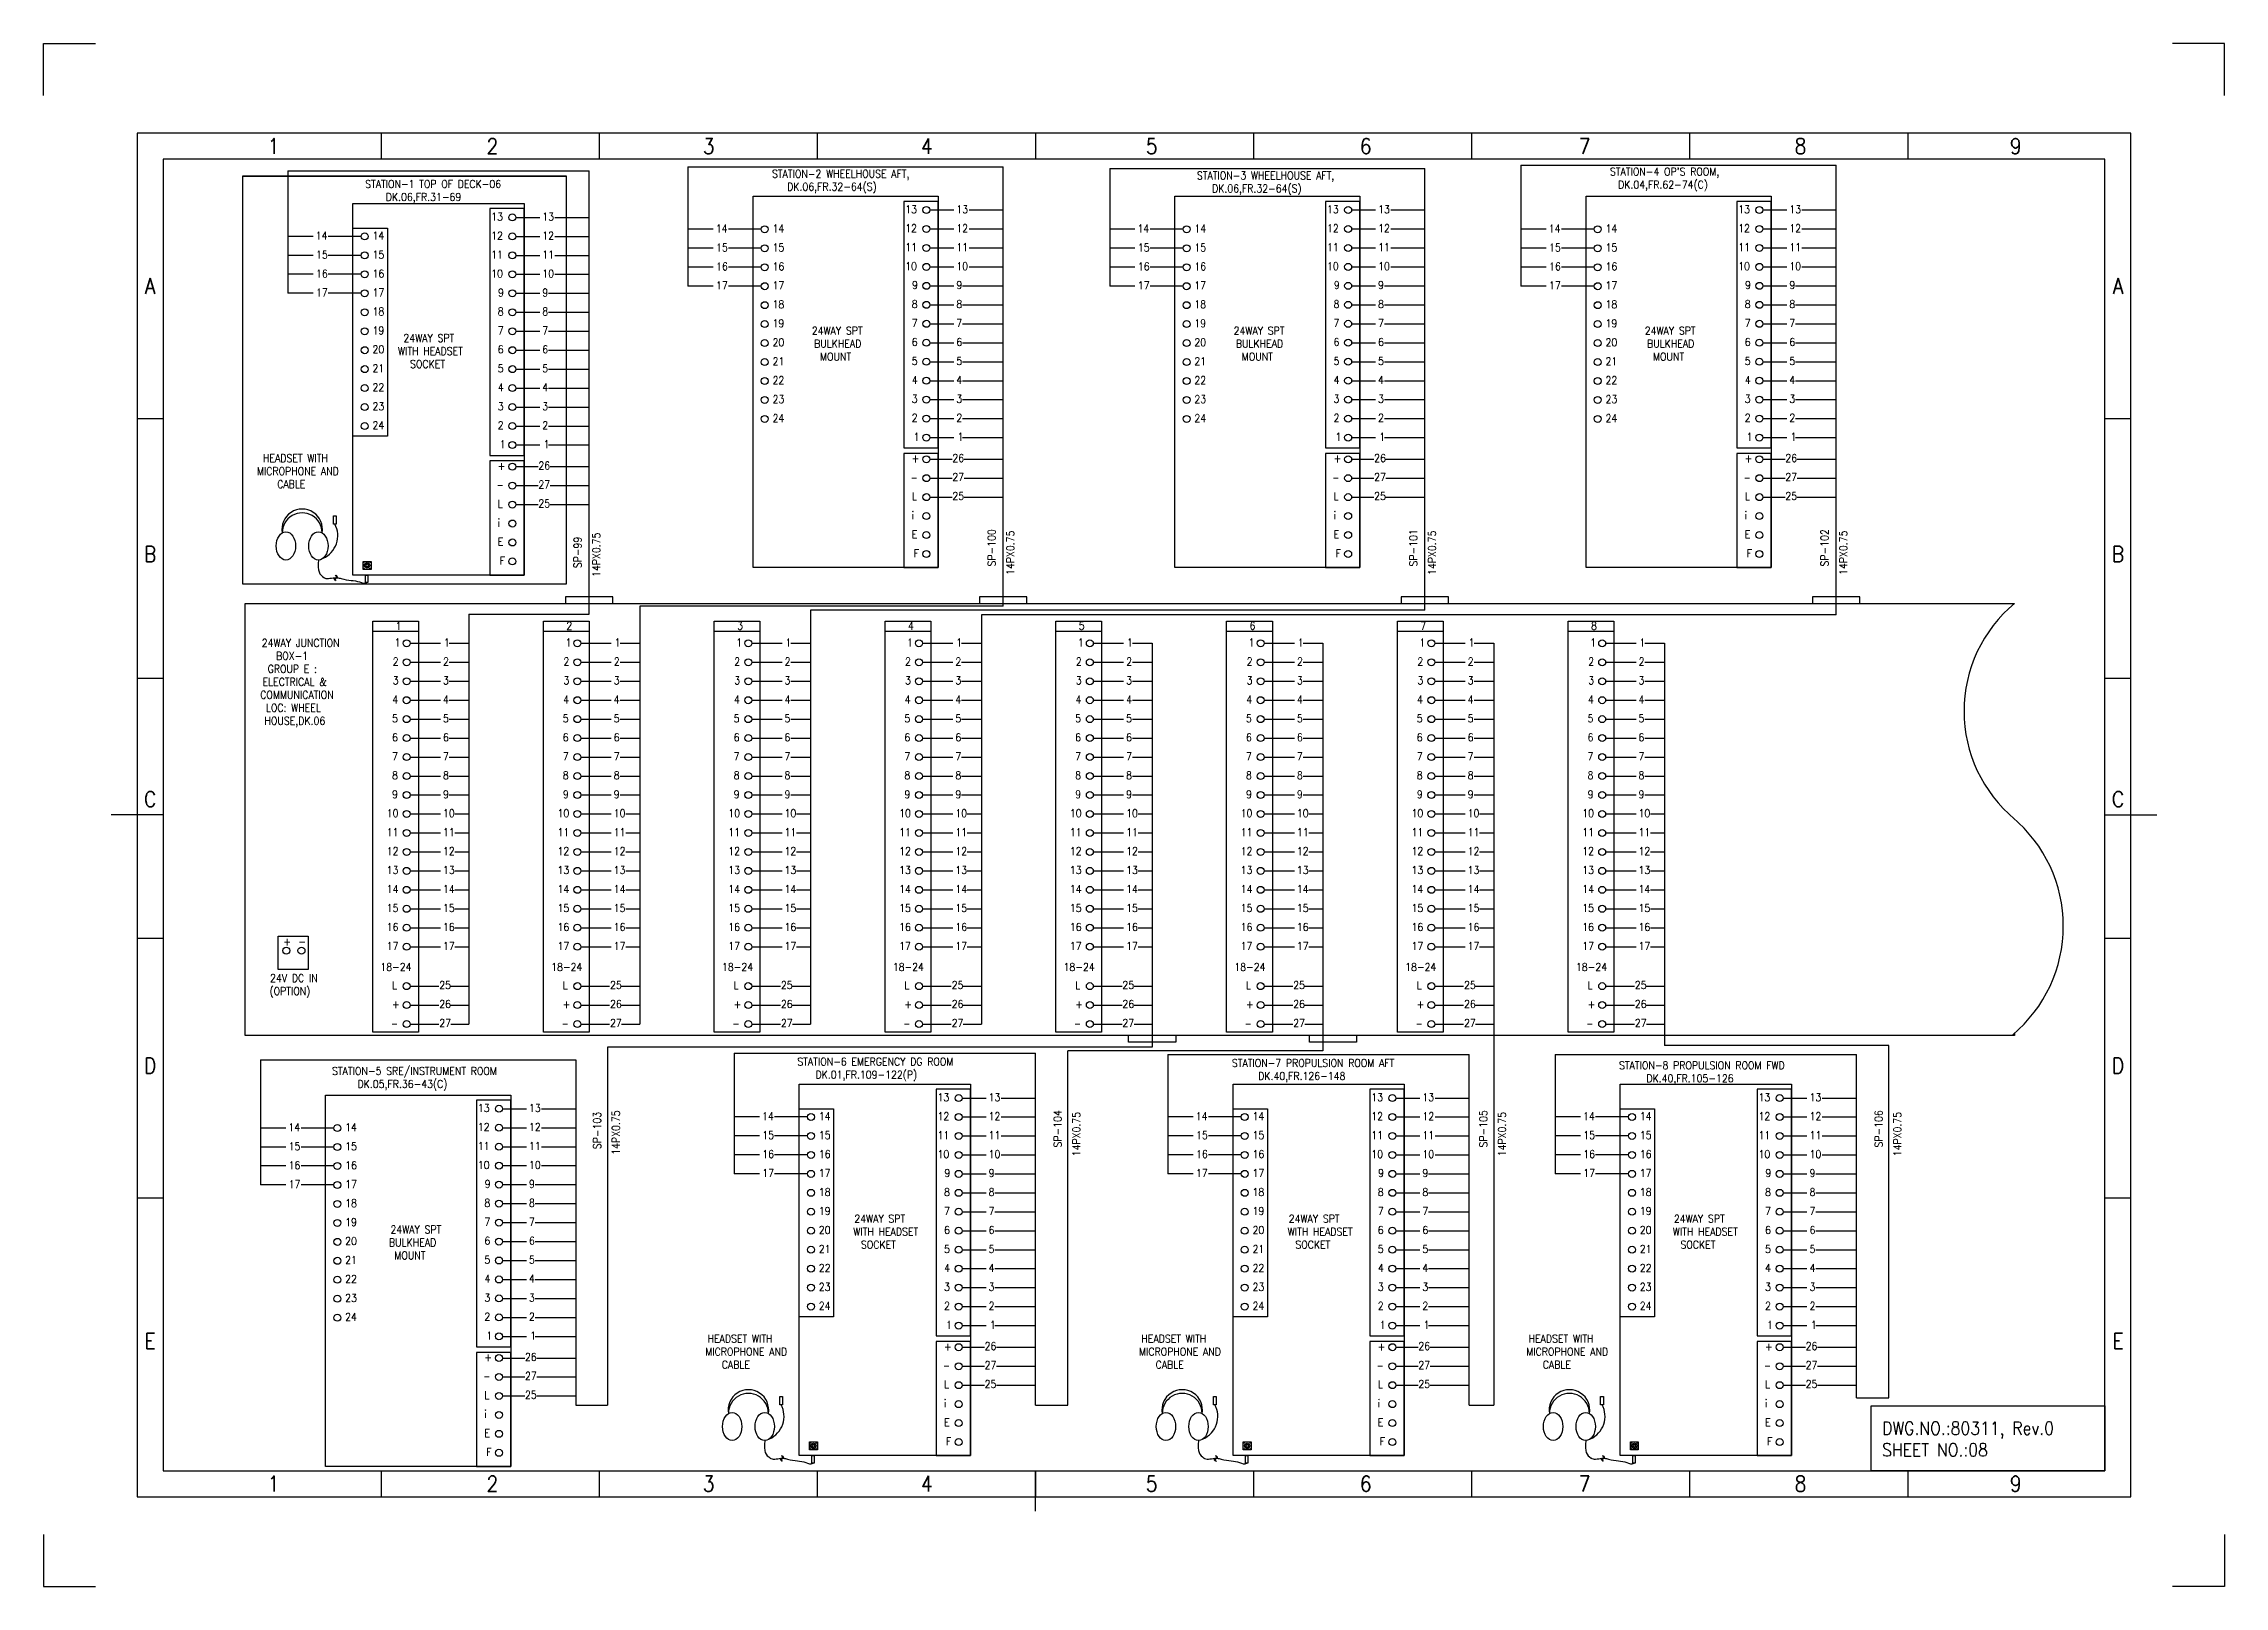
# Model space of a CAD drawing. Header units: inches. Extents: x 36 to 5114, y 9 to 306.
# Drawn here: x 3296.8 to 3716.8, y 9.1 to 306.1 of the extents above; entities that cross this region are included whole.
import ezdxf
from ezdxf.enums import TextEntityAlignment as Align

# ---------------------------------------------------------------- set-up
doc = ezdxf.new("R2010")
doc.units = ezdxf.units.IN
doc.header["$MEASUREMENT"] = 0
doc.layers.get('DEFPOINTS').update_dxf_attribs({"color": 251})
doc.layers.add('Border', color=6, linetype='Continuous')
doc.layers.add('TITLE', color=7, linetype='Continuous')
doc.layers.add('CON-050', color=3, linetype='Continuous', lineweight=50)
doc.styles.add('ROMANS', font='simplex.shx', dxfattribs={"width": 0.88})

msp = doc.modelspace()

# ---------------------------------------------------------------- texts
at = {"insert": (3650.91, 40.79), "char_height": 2.5, "width": 37.006, "attachment_point": 1, "style": 'ROMANS'}
msp.add_mtext('DWG.NO.:80311, Rev.0\\PSHEET NO.:08', dxfattribs=at)
at = {"layer": 'CON-050', "color": 0, "lineweight": 25, "char_height": 1.5, "attachment_point": 1, "style": 'ROMANS'}
for s, width, insert in [('{\\Fromans|c0; STATION-2 WHEELHOUSE AFT,\\P{\\W3.71357; }DK.06,FR.32-64(S)}', 29.8093, (3436.21, 281.78)), ('{\\Fromans|c0; STATION-3 WHEELHOUSE AFT,\\P{\\W3.71357; }DK.06,FR.32-64(S)}', 29.8093, (3518.04, 281.45)), ("{\\Fromans|c0;\\W0.45989; \\W0.88;STATION-4 OP'S ROOM,\\P{\\W2.07322; }DK.04,FR.62-74(C)}", 24.9511, (3597.92, 282.19)), ('{\\Fromans|c0; STATION-1 TOP OF DECK-06\\P{\\W4.74023; }DK.06,FR.31-69}', 29.8721, (3357.85, 279.82)), ('{\\Fromans|c0;13}', 2.3407, (3383.03, 273.52)), ('{\\Fromans|c0;13}', 1.0836, (3392.87, 273.52)), ('{\\Fromans|c0;13}', 2.3407, (3462.77, 274.95)), ('{\\Fromans|c0;13}', 1.0836, (3472.61, 274.95)), ('{\\Fromans|c0;13}', 2.3407, (3544, 274.95)), ('{\\Fromans|c0;13}', 1.0836, (3553.84, 274.95)), ('{\\Fromans|c0;13}', 2.3407, (3623.2, 274.95)), ('{\\Fromans|c0;13}', 1.0836, (3633.04, 274.95)), ('{\\Fromans|c0;14}', 1.0836, (3349.23, 269.87)), ('{\\Fromans|c0;14}', 2.3407, (3360.17, 269.87)), ('{\\Fromans|c0;12}', 2.3407, (3383.03, 269.87)), ('{\\Fromans|c0;12}', 1.0836, (3392.87, 269.87)), ('{\\Fromans|c0;14}', 1.0836, (3426.28, 271.24)), ('{\\Fromans|c0;14}', 2.3407, (3437.22, 271.24)), ('{\\Fromans|c0;12}', 2.3407, (3462.77, 271.3)), ('{\\Fromans|c0;12}', 1.0836, (3472.61, 271.3)), ('{\\Fromans|c0;14}', 1.0836, (3507.5, 271.24)), ('{\\Fromans|c0;14}', 2.3407, (3518.45, 271.24)), ('{\\Fromans|c0;12}', 2.3407, (3544, 271.3)), ('{\\Fromans|c0;12}', 1.0836, (3553.84, 271.3)), ('{\\Fromans|c0;14}', 1.0836, (3586.7, 271.24)), ('{\\Fromans|c0;14}', 2.3407, (3597.64, 271.24)), ('{\\Fromans|c0;12}', 2.3407, (3623.2, 271.3)), ('{\\Fromans|c0;12}', 1.0836, (3633.04, 271.3)), ('{\\Fromans|c0;15}', 1.5, (3349.29, 266.22)), ('{\\Fromans|c0;15}', 2.3407, (3360.17, 266.22)), ('{\\Fromans|c0;11}', 2.3407, (3383.03, 266.22)), ('{\\Fromans|c0;11}', 1.0836, (3392.87, 266.22)), ('{\\Fromans|c0;15}', 1.5, (3426.34, 267.59)), ('{\\Fromans|c0;15}', 2.3407, (3437.22, 267.59)), ('{\\Fromans|c0;11}', 2.3407, (3462.77, 267.65)), ('{\\Fromans|c0;11}', 1.0836, (3472.61, 267.65)), ('{\\Fromans|c0;15}', 1.5, (3507.57, 267.59)), ('{\\Fromans|c0;15}', 2.3407, (3518.45, 267.59)), ('{\\Fromans|c0;11}', 2.3407, (3544, 267.65)), ('{\\Fromans|c0;11}', 1.0836, (3553.84, 267.65)), ('{\\Fromans|c0;15}', 1.5, (3586.77, 267.59)), ('{\\Fromans|c0;15}', 2.3407, (3597.64, 267.59)), ('{\\Fromans|c0;11}', 2.3407, (3623.2, 267.65)), ('{\\Fromans|c0;11}', 1.0836, (3633.04, 267.65)), ('{\\Fromans|c0;16}', 1.5, (3349.29, 262.57)), ('{\\Fromans|c0;16}', 2.3407, (3360.17, 262.57)), ('{\\Fromans|c0;10}', 2.3407, (3383.03, 262.57)), ('{\\Fromans|c0;10}', 1.0836, (3392.87, 262.57)), ('{\\Fromans|c0;16}', 1.5, (3426.34, 263.94)), ('{\\Fromans|c0;16}', 2.3407, (3437.22, 263.94)), ('{\\Fromans|c0;10}', 2.3407, (3462.77, 264)), ('{\\Fromans|c0;10}', 1.0836, (3472.61, 264)), ('{\\Fromans|c0;16}', 1.5, (3507.57, 263.94)), ('{\\Fromans|c0;16}', 2.3407, (3518.45, 263.94)), ('{\\Fromans|c0;10}', 2.3407, (3544, 264)), ('{\\Fromans|c0;10}', 1.0836, (3553.84, 264)), ('{\\Fromans|c0;16}', 1.5, (3586.77, 263.94)), ('{\\Fromans|c0;16}', 2.3407, (3597.64, 263.94)), ('{\\Fromans|c0;10}', 2.3407, (3623.2, 264)), ('{\\Fromans|c0;10}', 1.0836, (3633.04, 264)), ('{\\Fromans|c0;17}', 1.5, (3349.29, 258.92)), ('{\\Fromans|c0;17}', 2.3407, (3360.17, 258.92)), ('{\\Fromans|c0;9}', 1.0207, (3384.35, 258.92)), ('{\\Fromans|c0;9}', 1.0836, (3392.87, 258.92)), ('{\\Fromans|c0;17}', 1.5, (3426.34, 260.29)), ('{\\Fromans|c0;17}', 2.3407, (3437.22, 260.29)), ('{\\Fromans|c0;18}', 2.3407, (3437.22, 256.64)), ('{\\Fromans|c0;8}', 1.0836, (3464.03, 256.7)), ('{\\Fromans|c0;9}', 1.0207, (3464.09, 260.35)), ('{\\Fromans|c0;9}', 1.0836, (3472.61, 260.35)), ('{\\Fromans|c0;8}', 1.0836, (3472.61, 256.7)), ('{\\Fromans|c0;17}', 1.5, (3507.57, 260.29)), ('{\\Fromans|c0;17}', 2.3407, (3518.45, 260.29)), ('{\\Fromans|c0;18}', 2.3407, (3518.45, 256.64)), ('{\\Fromans|c0;8}', 1.0836, (3545.26, 256.7)), ('{\\Fromans|c0;9}', 1.0207, (3545.32, 260.35)), ('{\\Fromans|c0;9}', 1.0836, (3553.84, 260.35)), ('{\\Fromans|c0;8}', 1.0836, (3553.84, 256.7)), ('{\\Fromans|c0;17}', 1.5, (3586.77, 260.29)), ('{\\Fromans|c0;17}', 2.3407, (3597.64, 260.29)), ('{\\Fromans|c0;18}', 2.3407, (3597.64, 256.64)), ('{\\Fromans|c0;8}', 1.0836, (3624.45, 256.7)), ('{\\Fromans|c0;9}', 1.0207, (3624.52, 260.35)), ('{\\Fromans|c0;9}', 1.0836, (3633.04, 260.35)), ('{\\Fromans|c0;8}', 1.0836, (3633.04, 256.7)), ('{\\Fromans|c0;18}', 2.3407, (3360.17, 255.27)), ('{\\Fromans|c0;8}', 1.0836, (3384.29, 255.27)), ('{\\Fromans|c0;8}', 1.0836, (3392.87, 255.27)), ('{\\Fromans|c0;19}', 2.3407, (3437.22, 252.99)), ('{\\Fromans|c0;7}', 1.0836, (3464.03, 253.05)), ('{\\Fromans|c0;7}', 1.0836, (3472.61, 253.05)), ('{\\Fromans|c0;19}', 2.3407, (3518.45, 252.99)), ('{\\Fromans|c0;7}', 1.0836, (3545.26, 253.05)), ('{\\Fromans|c0;7}', 1.0836, (3553.84, 253.05)), ('{\\Fromans|c0;19}', 2.3407, (3597.64, 252.99)), ('{\\Fromans|c0;7}', 1.0836, (3624.45, 253.05)), ('{\\Fromans|c0;7}', 1.0836, (3633.04, 253.05)), ('{\\Fromans|c0;20}', 2.3407, (3360.17, 247.97)), ('{\\Fromans|c0;19}', 2.3407, (3360.17, 251.62)), ('{\\Fromans|c0;\\W2.6467; \\W0.88;24WAY SPT\\P{\\W1.62; }WITH HEADSET \\P{\\W3.88285; }SOCKET}', 18.8771, (3363.41, 250.14)), ('{\\Fromans|c0;7}', 1.0836, (3384.29, 251.62)), ('{\\Fromans|c0;6}', 1.0836, (3384.29, 247.97)), ('{\\Fromans|c0;7}', 1.0836, (3392.87, 251.62)), ('{\\Fromans|c0;6}', 1.0836, (3392.87, 247.97)), ('{\\Fromans|c0;20}', 2.3407, (3437.22, 249.34)), ('{\\Fromans|c0;\\W1.3057; \\W0.88;24WAY SPT\\P{\\W1.72476; }BULKHEAD \\P{\\W2.83523; }MOUNT}', 14.8543, (3443.44, 251.57)), ('{\\Fromans|c0;6}', 1.0836, (3464.03, 249.4)), ('{\\Fromans|c0;6}', 1.0836, (3472.61, 249.4)), ('{\\Fromans|c0;20}', 2.3407, (3518.45, 249.34)), ('{\\Fromans|c0;\\W1.3057; \\W0.88;24WAY SPT\\P{\\W1.72476; }BULKHEAD \\P{\\W2.83523; }MOUNT}', 14.8543, (3524.67, 251.57)), ('{\\Fromans|c0;6}', 1.0836, (3545.26, 249.4)), ('{\\Fromans|c0;6}', 1.0836, (3553.84, 249.4)), ('{\\Fromans|c0;20}', 2.3407, (3597.64, 249.34)), ('{\\Fromans|c0;\\W1.3057; \\W0.88;24WAY SPT\\P{\\W1.72476; }BULKHEAD \\P{\\W2.83523; }MOUNT}', 14.8543, (3603.86, 251.57)), ('{\\Fromans|c0;6}', 1.0836, (3624.45, 249.4)), ('{\\Fromans|c0;6}', 1.0836, (3633.04, 249.4)), ('{\\Fromans|c0;21}', 2.3407, (3360.17, 244.32)), ('{\\Fromans|c0;5}', 1.0836, (3384.29, 244.32)), ('{\\Fromans|c0;5}', 1.0836, (3392.87, 244.32)), ('{\\Fromans|c0;21}', 2.3407, (3437.22, 245.69)), ('{\\Fromans|c0;5}', 1.0836, (3464.03, 245.75)), ('{\\Fromans|c0;5}', 1.0836, (3472.61, 245.75)), ('{\\Fromans|c0;21}', 2.3407, (3518.45, 245.69)), ('{\\Fromans|c0;5}', 1.0836, (3545.26, 245.75)), ('{\\Fromans|c0;5}', 1.0836, (3553.84, 245.75)), ('{\\Fromans|c0;21}', 2.3407, (3597.64, 245.69)), ('{\\Fromans|c0;5}', 1.0836, (3624.45, 245.75)), ('{\\Fromans|c0;5}', 1.0836, (3633.04, 245.75)), ('{\\Fromans|c0;22}', 2.3407, (3360.17, 240.67)), ('{\\Fromans|c0;4}', 1.1464, (3384.3, 240.67)), ('{\\Fromans|c0;4}', 1.0836, (3392.87, 240.67)), ('{\\Fromans|c0;22}', 2.3407, (3437.22, 242.04)), ('{\\Fromans|c0;4}', 1.1464, (3464.04, 242.1)), ('{\\Fromans|c0;4}', 1.0836, (3472.61, 242.1)), ('{\\Fromans|c0;22}', 2.3407, (3518.45, 242.04)), ('{\\Fromans|c0;4}', 1.1464, (3545.27, 242.1)), ('{\\Fromans|c0;4}', 1.0836, (3553.84, 242.1)), ('{\\Fromans|c0;22}', 2.3407, (3597.64, 242.04)), ('{\\Fromans|c0;4}', 1.1464, (3624.47, 242.1)), ('{\\Fromans|c0;4}', 1.0836, (3633.04, 242.1)), ('{\\Fromans|c0;23}', 2.3407, (3360.17, 237.02)), ('{\\Fromans|c0;3}', 1.0836, (3384.29, 237.02)), ('{\\Fromans|c0;3}', 1.0836, (3392.87, 237.02)), ('{\\Fromans|c0;23}', 2.3407, (3437.22, 238.39)), ('{\\Fromans|c0;3}', 1.0836, (3464.03, 238.45)), ('{\\Fromans|c0;3}', 1.0836, (3472.61, 238.45)), ('{\\Fromans|c0;23}', 2.3407, (3518.45, 238.39)), ('{\\Fromans|c0;3}', 1.0836, (3545.26, 238.45)), ('{\\Fromans|c0;3}', 1.0836, (3553.84, 238.45)), ('{\\Fromans|c0;23}', 2.3407, (3597.64, 238.39)), ('{\\Fromans|c0;3}', 1.0836, (3624.45, 238.45)), ('{\\Fromans|c0;3}', 1.0836, (3633.04, 238.45)), ('{\\Fromans|c0;24}', 2.3407, (3360.17, 233.37)), ('{\\Fromans|c0;2}', 1.0836, (3384.29, 233.37)), ('{\\Fromans|c0;2}', 1.0836, (3392.87, 233.37)), ('{\\Fromans|c0;24}', 2.3407, (3437.22, 234.73)), ('{\\Fromans|c0;2}', 1.0836, (3464.03, 234.8)), ('{\\Fromans|c0;1}', 0.7064, (3464.41, 231.15)), ('{\\Fromans|c0;2}', 1.0836, (3472.61, 234.8)), ('{\\Fromans|c0;1}', 0.7064, (3472.86, 231.15)), ('{\\Fromans|c0;24}', 2.3407, (3518.45, 234.73)), ('{\\Fromans|c0;2}', 1.0836, (3545.26, 234.8)), ('{\\Fromans|c0;1}', 0.7064, (3545.64, 231.15)), ('{\\Fromans|c0;2}', 1.0836, (3553.84, 234.8)), ('{\\Fromans|c0;1}', 0.7064, (3554.08, 231.15)), ('{\\Fromans|c0;24}', 2.3407, (3597.64, 234.73)), ('{\\Fromans|c0;2}', 1.0836, (3624.45, 234.8)), ('{\\Fromans|c0;1}', 0.7064, (3624.83, 231.15)), ('{\\Fromans|c0;2}', 1.0836, (3633.04, 234.8)), ('{\\Fromans|c0;1}', 0.7064, (3633.28, 231.15)), ('{\\Fromans|c0;\\W1.641; \\W0.88;HEADSET WITH\\P{\\W0.404761; }MICROPHONE AND \\P{\\W4.3019; }CABLE}', 18.6257, (3337.39, 227.03)), ('{\\Fromans|c0;1}', 0.7064, (3384.67, 229.72)), ('{\\Fromans|c0;1}', 0.7064, (3393.12, 229.72)), ('{\\Fromans|c0;26}', 1.9636, (3471.85, 227.04)), ('{\\Fromans|c0;26}', 1.9636, (3553.08, 227.04)), ('{\\Fromans|c0;26}', 1.9636, (3632.27, 227.04)), ('{\\Fromans|c0;+}', 1.3979, (3384.29, 225.55)), ('{\\Fromans|c0;26}', 1.9636, (3392.11, 225.61)), ('{\\Fromans|c0;+}', 1.3979, (3464.03, 226.98)), ('{\\Fromans|c0;27}', 1.9636, (3471.85, 223.39)), ('{\\Fromans|c0;+}', 1.3979, (3545.26, 226.98)), ('{\\Fromans|c0;27}', 1.9636, (3553.08, 223.39)), ('{\\Fromans|c0;+}', 1.3979, (3624.45, 226.98)), ('{\\Fromans|c0;27}', 1.9636, (3632.27, 223.39)), ('{\\Fromans|c0; _}', 1.3979, (3384.29, 222.65)), ('{\\Fromans|c0;27}', 1.9636, (3392.11, 221.96)), ('{\\Fromans|c0; _}', 1.3979, (3464.03, 224.08)), ('{\\Fromans|c0;L}', 1.1464, (3464.04, 219.68)), ('{\\Fromans|c0;25}', 1.9636, (3471.85, 219.74)), ('{\\Fromans|c0; _}', 1.3979, (3545.26, 224.08)), ('{\\Fromans|c0;L}', 1.1464, (3545.27, 219.68)), ('{\\Fromans|c0;25}', 1.9636, (3553.08, 219.74)), ('{\\Fromans|c0; _}', 1.3979, (3624.45, 224.08)), ('{\\Fromans|c0;L}', 1.1464, (3624.47, 219.68)), ('{\\Fromans|c0;25}', 1.9636, (3632.27, 219.74)), ('{\\Fromans|c0;i}', 0.3293, (3384.29, 214.59)), ('{\\Fromans|c0;L}', 1.1464, (3384.3, 218.25)), ('{\\Fromans|c0;25}', 1.9636, (3392.11, 218.31)), ('{\\Fromans|c0;i}', 0.3293, (3464.03, 216.02)), ('{\\Fromans|c0;i}', 0.3293, (3545.26, 216.02)), ('{\\Fromans|c0;i}', 0.3293, (3624.45, 216.02)), ('{\\Fromans|c0;E}', 1.5, (3384.29, 210.94)), ('{\\Fromans|c0;E}', 1.5, (3464.03, 212.37)), ('{\\Fromans|c0;E}', 1.5, (3545.26, 212.37)), ('{\\Fromans|c0;E}', 1.5, (3624.45, 212.37)), ('{\\Fromans|c0;F}', 0.7064, (3384.67, 207.29)), ('{\\Fromans|c0;F}', 0.7064, (3464.41, 208.72)), ('{\\Fromans|c0;F}', 0.7064, (3545.64, 208.72)), ('{\\Fromans|c0;F}', 0.7064, (3624.83, 208.72)), ('{\\Fromans|c0;1}', 0.9419, (3364.61, 194.76)), ('{\\Fromans|c0;2}', 0.9419, (3397.51, 194.76)), ('{\\Fromans|c0;3}', 0.9419, (3430.4, 194.76)), ('{\\Fromans|c0;4}', 0.9419, (3463.29, 194.76)), ('{\\Fromans|c0;5}', 0.9419, (3496.19, 194.76)), ('{\\Fromans|c0;6}', 0.9419, (3529.08, 194.76)), ('{\\Fromans|c0;7}', 0.9419, (3561.97, 194.76)), ('{\\Fromans|c0;8}', 0.9419, (3594.86, 194.76)), ('{\\Fromans|c0; 24WAY JUNCTION \\P{\\W3.5669; }BOX-1\\P{\\W1.99547; }GROUP E : \\P{\\W1.03166; }ELECTRICAL & \\P{\\W0.486904; }COMMUNICATION\\P{\\W1.66023; }LOC: WHEEL \\P{\\W1.38785; }HOUSE,DK.06}', 16.735, (3337.93, 191.47)), ('{\\Fromans|c0;1}', 0.7064, (3364.43, 191.54)), ('{\\Fromans|c0;1}', 0.7064, (3373.9, 191.54)), ('{\\Fromans|c0;1}', 0.7064, (3397.33, 191.54)), ('{\\Fromans|c0;1}', 0.7064, (3406.79, 191.54)), ('{\\Fromans|c0;1}', 0.7064, (3430.22, 191.54)), ('{\\Fromans|c0;1}', 0.7064, (3439.69, 191.54)), ('{\\Fromans|c0;1}', 0.7064, (3463.11, 191.54)), ('{\\Fromans|c0;1}', 0.7064, (3472.58, 191.54)), ('{\\Fromans|c0;1}', 0.7064, (3496, 191.54)), ('{\\Fromans|c0;1}', 0.7064, (3505.47, 191.54)), ('{\\Fromans|c0;1}', 0.7064, (3528.9, 191.54)), ('{\\Fromans|c0;1}', 0.7064, (3538.36, 191.54)), ('{\\Fromans|c0;1}', 0.7064, (3561.79, 191.54)), ('{\\Fromans|c0;1}', 0.7064, (3571.26, 191.54)), ('{\\Fromans|c0;1}', 0.7064, (3594.68, 191.54)), ('{\\Fromans|c0;1}', 0.7064, (3604.15, 191.54)), ('{\\Fromans|c0;2}', 1.0836, (3364.06, 187.89)), ('{\\Fromans|c0;2}', 1.0836, (3373.76, 187.89)), ('{\\Fromans|c0;2}', 1.0836, (3396.95, 187.89)), ('{\\Fromans|c0;2}', 1.0836, (3406.65, 187.89)), ('{\\Fromans|c0;2}', 1.0836, (3429.84, 187.89)), ('{\\Fromans|c0;2}', 1.0836, (3439.54, 187.89)), ('{\\Fromans|c0;2}', 1.0836, (3462.73, 187.89)), ('{\\Fromans|c0;2}', 1.0836, (3472.43, 187.89)), ('{\\Fromans|c0;2}', 1.0836, (3495.63, 187.89)), ('{\\Fromans|c0;2}', 1.0836, (3505.33, 187.89)), ('{\\Fromans|c0;2}', 1.0836, (3528.52, 187.89)), ('{\\Fromans|c0;2}', 1.0836, (3538.22, 187.89)), ('{\\Fromans|c0;2}', 1.0836, (3561.41, 187.89)), ('{\\Fromans|c0;2}', 1.0836, (3571.11, 187.89)), ('{\\Fromans|c0;2}', 1.0836, (3594.31, 187.89)), ('{\\Fromans|c0;2}', 1.0836, (3604.01, 187.89)), ('{\\Fromans|c0;3}', 1.0836, (3364.06, 184.24)), ('{\\Fromans|c0;3}', 0.7064, (3373.74, 184.24)), ('{\\Fromans|c0;3}', 1.0836, (3396.95, 184.24)), ('{\\Fromans|c0;3}', 0.7064, (3406.63, 184.24)), ('{\\Fromans|c0;3}', 1.0836, (3429.84, 184.24)), ('{\\Fromans|c0;3}', 0.7064, (3439.52, 184.24)), ('{\\Fromans|c0;3}', 1.0836, (3462.73, 184.24)), ('{\\Fromans|c0;3}', 0.7064, (3472.42, 184.24)), ('{\\Fromans|c0;3}', 1.0836, (3495.63, 184.24)), ('{\\Fromans|c0;3}', 0.7064, (3505.31, 184.24)), ('{\\Fromans|c0;3}', 1.0836, (3528.52, 184.24)), ('{\\Fromans|c0;3}', 0.7064, (3538.2, 184.24)), ('{\\Fromans|c0;3}', 1.0836, (3561.41, 184.24)), ('{\\Fromans|c0;3}', 0.7064, (3571.09, 184.24)), ('{\\Fromans|c0;3}', 1.0836, (3594.31, 184.24)), ('{\\Fromans|c0;3}', 0.7064, (3603.99, 184.24)), ('{\\Fromans|c0;5}', 1.0836, (3363.93, 176.93)), ('{\\Fromans|c0;4}', 1.1464, (3363.99, 180.58)), ('{\\Fromans|c0;4}', 0.7064, (3373.74, 180.58)), ('{\\Fromans|c0;5}', 0.7064, (3373.74, 176.93)), ('{\\Fromans|c0;5}', 1.0836, (3396.82, 176.93)), ('{\\Fromans|c0;4}', 1.1464, (3396.89, 180.58)), ('{\\Fromans|c0;4}', 0.7064, (3406.63, 180.58)), ('{\\Fromans|c0;5}', 0.7064, (3406.63, 176.93)), ('{\\Fromans|c0;5}', 1.0836, (3429.72, 176.93)), ('{\\Fromans|c0;4}', 1.1464, (3429.78, 180.58)), ('{\\Fromans|c0;4}', 0.7064, (3439.52, 180.58)), ('{\\Fromans|c0;5}', 0.7064, (3439.52, 176.93)), ('{\\Fromans|c0;5}', 1.0836, (3462.61, 176.93)), ('{\\Fromans|c0;4}', 1.1464, (3462.67, 180.58)), ('{\\Fromans|c0;4}', 0.7064, (3472.42, 180.58)), ('{\\Fromans|c0;5}', 0.7064, (3472.42, 176.93)), ('{\\Fromans|c0;5}', 1.0836, (3495.5, 176.93)), ('{\\Fromans|c0;4}', 1.1464, (3495.56, 180.58)), ('{\\Fromans|c0;4}', 0.7064, (3505.31, 180.58)), ('{\\Fromans|c0;5}', 0.7064, (3505.31, 176.93)), ('{\\Fromans|c0;5}', 1.0836, (3528.39, 176.93)), ('{\\Fromans|c0;4}', 1.1464, (3528.46, 180.58)), ('{\\Fromans|c0;4}', 0.7064, (3538.2, 180.58)), ('{\\Fromans|c0;5}', 0.7064, (3538.2, 176.93)), ('{\\Fromans|c0;5}', 1.0836, (3561.29, 176.93)), ('{\\Fromans|c0;4}', 1.1464, (3561.35, 180.58)), ('{\\Fromans|c0;4}', 0.7064, (3571.09, 180.58)), ('{\\Fromans|c0;5}', 0.7064, (3571.09, 176.93)), ('{\\Fromans|c0;5}', 1.0836, (3594.18, 176.93)), ('{\\Fromans|c0;4}', 1.1464, (3594.24, 180.58)), ('{\\Fromans|c0;4}', 0.7064, (3603.99, 180.58)), ('{\\Fromans|c0;5}', 0.7064, (3603.99, 176.93)), ('{\\Fromans|c0;6}', 1.0836, (3363.93, 173.28)), ('{\\Fromans|c0;6}', 0.7064, (3373.74, 173.28)), ('{\\Fromans|c0;6}', 1.0836, (3396.82, 173.28)), ('{\\Fromans|c0;6}', 0.7064, (3406.63, 173.28)), ('{\\Fromans|c0;6}', 1.0836, (3429.72, 173.28)), ('{\\Fromans|c0;6}', 0.7064, (3439.52, 173.28)), ('{\\Fromans|c0;6}', 1.0836, (3462.61, 173.28)), ('{\\Fromans|c0;6}', 0.7064, (3472.42, 173.28)), ('{\\Fromans|c0;6}', 1.0836, (3495.5, 173.28)), ('{\\Fromans|c0;6}', 0.7064, (3505.31, 173.28)), ('{\\Fromans|c0;6}', 1.0836, (3528.39, 173.28)), ('{\\Fromans|c0;6}', 0.7064, (3538.2, 173.28)), ('{\\Fromans|c0;6}', 1.0836, (3561.29, 173.28)), ('{\\Fromans|c0;6}', 0.7064, (3571.09, 173.28)), ('{\\Fromans|c0;6}', 1.0836, (3594.18, 173.28)), ('{\\Fromans|c0;6}', 0.7064, (3603.99, 173.28)), ('{\\Fromans|c0;7}', 1.0836, (3363.93, 169.63)), ('{\\Fromans|c0;7}', 0.7064, (3373.74, 169.63)), ('{\\Fromans|c0;7}', 1.0836, (3396.82, 169.63)), ('{\\Fromans|c0;7}', 0.7064, (3406.63, 169.63)), ('{\\Fromans|c0;7}', 1.0836, (3429.72, 169.63)), ('{\\Fromans|c0;7}', 0.7064, (3439.52, 169.63)), ('{\\Fromans|c0;7}', 1.0836, (3462.61, 169.63)), ('{\\Fromans|c0;7}', 0.7064, (3472.42, 169.63)), ('{\\Fromans|c0;7}', 1.0836, (3495.5, 169.63)), ('{\\Fromans|c0;7}', 0.7064, (3505.31, 169.63)), ('{\\Fromans|c0;7}', 1.0836, (3528.39, 169.63)), ('{\\Fromans|c0;7}', 0.7064, (3538.2, 169.63)), ('{\\Fromans|c0;7}', 1.0836, (3561.29, 169.63)), ('{\\Fromans|c0;7}', 0.7064, (3571.09, 169.63)), ('{\\Fromans|c0;7}', 1.0836, (3594.18, 169.63)), ('{\\Fromans|c0;7}', 0.7064, (3603.99, 169.63)), ('{\\Fromans|c0;8}', 1.0836, (3363.93, 165.98)), ('{\\Fromans|c0;8}', 0.7064, (3373.74, 165.98)), ('{\\Fromans|c0;8}', 1.0836, (3396.82, 165.98)), ('{\\Fromans|c0;8}', 0.7064, (3406.63, 165.98)), ('{\\Fromans|c0;8}', 1.0836, (3429.72, 165.98)), ('{\\Fromans|c0;8}', 0.7064, (3439.52, 165.98)), ('{\\Fromans|c0;8}', 1.0836, (3462.61, 165.98)), ('{\\Fromans|c0;8}', 0.7064, (3472.42, 165.98)), ('{\\Fromans|c0;8}', 1.0836, (3495.5, 165.98)), ('{\\Fromans|c0;8}', 0.7064, (3505.31, 165.98)), ('{\\Fromans|c0;8}', 1.0836, (3528.39, 165.98)), ('{\\Fromans|c0;8}', 0.7064, (3538.2, 165.98)), ('{\\Fromans|c0;8}', 1.0836, (3561.29, 165.98)), ('{\\Fromans|c0;8}', 0.7064, (3571.09, 165.98)), ('{\\Fromans|c0;8}', 1.0836, (3594.18, 165.98)), ('{\\Fromans|c0;8}', 0.7064, (3603.99, 165.98)), ('{\\Fromans|c0;9}', 1.0207, (3363.94, 162.33)), ('{\\Fromans|c0;9}', 0.7064, (3373.74, 162.33)), ('{\\Fromans|c0;9}', 1.0207, (3396.84, 162.33)), ('{\\Fromans|c0;9}', 0.7064, (3406.63, 162.33)), ('{\\Fromans|c0;9}', 1.0207, (3429.73, 162.33)), ('{\\Fromans|c0;9}', 0.7064, (3439.52, 162.33)), ('{\\Fromans|c0;9}', 1.0207, (3462.62, 162.33)), ('{\\Fromans|c0;9}', 0.7064, (3472.42, 162.33)), ('{\\Fromans|c0;9}', 1.0207, (3495.51, 162.33)), ('{\\Fromans|c0;9}', 0.7064, (3505.31, 162.33)), ('{\\Fromans|c0;9}', 1.0207, (3528.41, 162.33)), ('{\\Fromans|c0;9}', 0.7064, (3538.2, 162.33)), ('{\\Fromans|c0;9}', 1.0207, (3561.3, 162.33)), ('{\\Fromans|c0;9}', 0.7064, (3571.09, 162.33)), ('{\\Fromans|c0;9}', 1.0207, (3594.19, 162.33)), ('{\\Fromans|c0;9}', 0.7064, (3603.99, 162.33)), ('{\\Fromans|c0;10}', 2.0547, (3362.91, 158.68)), ('{\\Fromans|c0;10}', 0.7064, (3373.74, 158.68)), ('{\\Fromans|c0;10}', 2.0547, (3395.8, 158.68)), ('{\\Fromans|c0;10}', 0.7064, (3406.63, 158.68)), ('{\\Fromans|c0;10}', 2.0547, (3428.69, 158.68)), ('{\\Fromans|c0;10}', 0.7064, (3439.52, 158.68)), ('{\\Fromans|c0;10}', 2.0547, (3461.59, 158.68)), ('{\\Fromans|c0;10}', 0.7064, (3472.42, 158.68)), ('{\\Fromans|c0;10}', 2.0547, (3494.48, 158.68)), ('{\\Fromans|c0;10}', 0.7064, (3505.31, 158.68)), ('{\\Fromans|c0;10}', 2.0547, (3527.37, 158.68)), ('{\\Fromans|c0;10}', 0.7064, (3538.2, 158.68)), ('{\\Fromans|c0;10}', 2.0547, (3560.27, 158.68)), ('{\\Fromans|c0;10}', 0.7064, (3571.09, 158.68)), ('{\\Fromans|c0;10}', 2.0547, (3593.16, 158.68)), ('{\\Fromans|c0;10}', 0.7064, (3603.99, 158.68)), ('{\\Fromans|c0;11}', 1.9636, (3362.91, 155.03)), ('{\\Fromans|c0;12}', 2.0547, (3362.91, 151.38)), ('{\\Fromans|c0;11}', 1.5, (3373.74, 155.03)), ('{\\Fromans|c0;12}', 1.5, (3373.74, 151.38)), ('{\\Fromans|c0;11}', 1.9636, (3395.8, 155.03)), ('{\\Fromans|c0;12}', 2.0547, (3395.8, 151.38)), ('{\\Fromans|c0;11}', 1.5, (3406.63, 155.03)), ('{\\Fromans|c0;12}', 1.5, (3406.63, 151.38)), ('{\\Fromans|c0;11}', 1.9636, (3428.69, 155.03)), ('{\\Fromans|c0;12}', 2.0547, (3428.69, 151.38)), ('{\\Fromans|c0;11}', 1.5, (3439.52, 155.03)), ('{\\Fromans|c0;12}', 1.5, (3439.52, 151.38)), ('{\\Fromans|c0;11}', 1.9636, (3461.59, 155.03)), ('{\\Fromans|c0;12}', 2.0547, (3461.59, 151.38)), ('{\\Fromans|c0;11}', 1.5, (3472.42, 155.03)), ('{\\Fromans|c0;12}', 1.5, (3472.42, 151.38)), ('{\\Fromans|c0;11}', 1.9636, (3494.48, 155.03)), ('{\\Fromans|c0;12}', 2.0547, (3494.48, 151.38)), ('{\\Fromans|c0;11}', 1.5, (3505.31, 155.03)), ('{\\Fromans|c0;12}', 1.5, (3505.31, 151.38)), ('{\\Fromans|c0;11}', 1.9636, (3527.37, 155.03)), ('{\\Fromans|c0;12}', 2.0547, (3527.37, 151.38)), ('{\\Fromans|c0;11}', 1.5, (3538.2, 155.03)), ('{\\Fromans|c0;12}', 1.5, (3538.2, 151.38)), ('{\\Fromans|c0;11}', 1.9636, (3560.27, 155.03)), ('{\\Fromans|c0;12}', 2.0547, (3560.27, 151.38)), ('{\\Fromans|c0;11}', 1.5, (3571.09, 155.03)), ('{\\Fromans|c0;12}', 1.5, (3571.09, 151.38)), ('{\\Fromans|c0;11}', 1.9636, (3593.16, 155.03)), ('{\\Fromans|c0;12}', 2.0547, (3593.16, 151.38)), ('{\\Fromans|c0;11}', 1.5, (3603.99, 155.03)), ('{\\Fromans|c0;12}', 1.5, (3603.99, 151.38)), ('{\\Fromans|c0;13}', 2.0547, (3362.91, 147.73)), ('{\\Fromans|c0;13}', 1.5, (3373.74, 147.73)), ('{\\Fromans|c0;13}', 2.0547, (3395.8, 147.73)), ('{\\Fromans|c0;13}', 1.5, (3406.63, 147.73)), ('{\\Fromans|c0;13}', 2.0547, (3428.69, 147.73)), ('{\\Fromans|c0;13}', 1.5, (3439.52, 147.73)), ('{\\Fromans|c0;13}', 2.0547, (3461.59, 147.73)), ('{\\Fromans|c0;13}', 1.5, (3472.42, 147.73)), ('{\\Fromans|c0;13}', 2.0547, (3494.48, 147.73)), ('{\\Fromans|c0;13}', 1.5, (3505.31, 147.73)), ('{\\Fromans|c0;13}', 2.0547, (3527.37, 147.73)), ('{\\Fromans|c0;13}', 1.5, (3538.2, 147.73)), ('{\\Fromans|c0;13}', 2.0547, (3560.27, 147.73)), ('{\\Fromans|c0;13}', 1.5, (3571.09, 147.73)), ('{\\Fromans|c0;13}', 2.0547, (3593.16, 147.73)), ('{\\Fromans|c0;13}', 1.5, (3603.99, 147.73)), ('{\\Fromans|c0;14}', 2.0547, (3362.91, 144.08)), ('{\\Fromans|c0;14}', 1.5, (3373.74, 144.08)), ('{\\Fromans|c0;14}', 2.0547, (3395.8, 144.08)), ('{\\Fromans|c0;14}', 1.5, (3406.63, 144.08)), ('{\\Fromans|c0;14}', 2.0547, (3428.69, 144.08)), ('{\\Fromans|c0;14}', 1.5, (3439.52, 144.08)), ('{\\Fromans|c0;14}', 2.0547, (3461.59, 144.08)), ('{\\Fromans|c0;14}', 1.5, (3472.42, 144.08)), ('{\\Fromans|c0;14}', 2.0547, (3494.48, 144.08)), ('{\\Fromans|c0;14}', 1.5, (3505.31, 144.08)), ('{\\Fromans|c0;14}', 2.0547, (3527.37, 144.08)), ('{\\Fromans|c0;14}', 1.5, (3538.2, 144.08)), ('{\\Fromans|c0;14}', 2.0547, (3560.27, 144.08)), ('{\\Fromans|c0;14}', 1.5, (3571.09, 144.08)), ('{\\Fromans|c0;14}', 2.0547, (3593.16, 144.08)), ('{\\Fromans|c0;14}', 1.5, (3603.99, 144.08)), ('{\\Fromans|c0;15}', 2.0547, (3362.91, 140.43)), ('{\\Fromans|c0;15}', 1.5, (3373.74, 140.43)), ('{\\Fromans|c0;15}', 2.0547, (3395.8, 140.43)), ('{\\Fromans|c0;15}', 1.5, (3406.63, 140.43)), ('{\\Fromans|c0;15}', 2.0547, (3428.69, 140.43)), ('{\\Fromans|c0;15}', 1.5, (3439.52, 140.43)), ('{\\Fromans|c0;15}', 2.0547, (3461.59, 140.43)), ('{\\Fromans|c0;15}', 1.5, (3472.42, 140.43)), ('{\\Fromans|c0;15}', 2.0547, (3494.48, 140.43)), ('{\\Fromans|c0;15}', 1.5, (3505.31, 140.43)), ('{\\Fromans|c0;15}', 2.0547, (3527.37, 140.43)), ('{\\Fromans|c0;15}', 1.5, (3538.2, 140.43)), ('{\\Fromans|c0;15}', 2.0547, (3560.27, 140.43)), ('{\\Fromans|c0;15}', 1.5, (3571.09, 140.43)), ('{\\Fromans|c0;15}', 2.0547, (3593.16, 140.43)), ('{\\Fromans|c0;15}', 1.5, (3603.99, 140.43)), ('{\\Fromans|c0;16}', 2.0547, (3362.91, 136.78)), ('{\\Fromans|c0;16}', 1.5, (3373.74, 136.78)), ('{\\Fromans|c0;16}', 2.0547, (3395.8, 136.78)), ('{\\Fromans|c0;16}', 1.5, (3406.63, 136.78)), ('{\\Fromans|c0;16}', 2.0547, (3428.69, 136.78)), ('{\\Fromans|c0;16}', 1.5, (3439.52, 136.78)), ('{\\Fromans|c0;16}', 2.0547, (3461.59, 136.78)), ('{\\Fromans|c0;16}', 1.5, (3472.42, 136.78)), ('{\\Fromans|c0;16}', 2.0547, (3494.48, 136.78)), ('{\\Fromans|c0;16}', 1.5, (3505.31, 136.78)), ('{\\Fromans|c0;16}', 2.0547, (3527.37, 136.78)), ('{\\Fromans|c0;16}', 1.5, (3538.2, 136.78)), ('{\\Fromans|c0;16}', 2.0547, (3560.27, 136.78)), ('{\\Fromans|c0;16}', 1.5, (3571.09, 136.78)), ('{\\Fromans|c0;16}', 2.0547, (3593.16, 136.78)), ('{\\Fromans|c0;16}', 1.5, (3603.99, 136.78)), ('{\\Fromans|c0;+}', 1.3979, (3342.98, 133.95)), ('{\\Fromans|c0;-}', 1.3979, (3345.91, 133.95)), ('{\\Fromans|c0;17}', 2.0547, (3362.91, 133.13)), ('{\\Fromans|c0;17}', 1.5, (3373.74, 133.13)), ('{\\Fromans|c0;17}', 2.0547, (3395.8, 133.13)), ('{\\Fromans|c0;17}', 1.5, (3406.63, 133.13)), ('{\\Fromans|c0;17}', 2.0547, (3428.69, 133.13)), ('{\\Fromans|c0;17}', 1.5, (3439.52, 133.13)), ('{\\Fromans|c0;17}', 2.0547, (3461.59, 133.13)), ('{\\Fromans|c0;17}', 1.5, (3472.42, 133.13)), ('{\\Fromans|c0;17}', 2.0547, (3494.48, 133.13)), ('{\\Fromans|c0;17}', 1.5, (3505.31, 133.13)), ('{\\Fromans|c0;17}', 2.0547, (3527.37, 133.13)), ('{\\Fromans|c0;17}', 1.5, (3538.2, 133.13)), ('{\\Fromans|c0;17}', 2.0547, (3560.27, 133.13)), ('{\\Fromans|c0;17}', 1.5, (3571.09, 133.13)), ('{\\Fromans|c0;17}', 2.0547, (3593.16, 133.13)), ('{\\Fromans|c0;17}', 1.5, (3603.99, 133.13)), ('{\\Fromans|c0; 24V DC IN\\P{\\W0.780238; }(OPTION)}', 10.575, (3339.54, 126.93)), ('{\\Fromans|c0;18-24}', 6.5521, (3361.69, 129.07)), ('{\\Fromans|c0;18-24}', 6.5521, (3394.58, 129.07)), ('{\\Fromans|c0;18-24}', 6.5521, (3427.47, 129.07)), ('{\\Fromans|c0;18-24}', 6.5521, (3460.37, 129.07)), ('{\\Fromans|c0;18-24}', 6.5521, (3493.26, 129.07)), ('{\\Fromans|c0;18-24}', 6.5521, (3526.15, 129.07)), ('{\\Fromans|c0;18-24}', 6.5521, (3559.05, 129.07)), ('{\\Fromans|c0;18-24}', 6.5521, (3591.94, 129.07)), ('{\\Fromans|c0;L}', 1.0207, (3363.93, 125.54)), ('{\\Fromans|c0;25}', 2.3407, (3373.03, 125.6)), ('{\\Fromans|c0;26}', 2.3407, (3373.03, 121.95)), ('{\\Fromans|c0;L}', 1.0207, (3396.82, 125.54)), ('{\\Fromans|c0;25}', 2.3407, (3405.92, 125.6)), ('{\\Fromans|c0;26}', 2.3407, (3405.92, 121.95)), ('{\\Fromans|c0;L}', 1.0207, (3429.71, 125.54)), ('{\\Fromans|c0;25}', 2.3407, (3438.82, 125.6)), ('{\\Fromans|c0;26}', 2.3407, (3438.82, 121.95)), ('{\\Fromans|c0;L}', 1.0207, (3462.61, 125.54)), ('{\\Fromans|c0;25}', 2.3407, (3471.71, 125.6)), ('{\\Fromans|c0;26}', 2.3407, (3471.71, 121.95)), ('{\\Fromans|c0;L}', 1.0207, (3495.5, 125.54)), ('{\\Fromans|c0;25}', 2.3407, (3504.6, 125.6)), ('{\\Fromans|c0;26}', 2.3407, (3504.6, 121.95)), ('{\\Fromans|c0;L}', 1.0207, (3528.39, 125.54)), ('{\\Fromans|c0;25}', 2.3407, (3537.49, 125.6)), ('{\\Fromans|c0;26}', 2.3407, (3537.49, 121.95)), ('{\\Fromans|c0;L}', 1.0207, (3561.29, 125.54)), ('{\\Fromans|c0;25}', 2.3407, (3570.39, 125.6)), ('{\\Fromans|c0;26}', 2.3407, (3570.39, 121.95)), ('{\\Fromans|c0;L}', 1.0207, (3594.18, 125.54)), ('{\\Fromans|c0;25}', 2.3407, (3603.28, 125.6)), ('{\\Fromans|c0;26}', 2.3407, (3603.28, 121.95)), ('{\\Fromans|c0;+}', 1.3979, (3363.93, 121.88)), ('{\\Fromans|c0;27}', 2.3407, (3373.03, 118.3)), ('{\\Fromans|c0;+}', 1.3979, (3396.82, 121.88)), ('{\\Fromans|c0;27}', 2.3407, (3405.92, 118.3)), ('{\\Fromans|c0;+}', 1.3979, (3429.72, 121.88)), ('{\\Fromans|c0;27}', 2.3407, (3438.82, 118.3)), ('{\\Fromans|c0;+}', 1.3979, (3462.61, 121.88)), ('{\\Fromans|c0;27}', 2.3407, (3471.71, 118.3)), ('{\\Fromans|c0;+}', 1.3979, (3495.5, 121.88)), ('{\\Fromans|c0;27}', 2.3407, (3504.6, 118.3)), ('{\\Fromans|c0;+}', 1.3979, (3528.39, 121.88)), ('{\\Fromans|c0;27}', 2.3407, (3537.49, 118.3)), ('{\\Fromans|c0;+}', 1.3979, (3561.29, 121.88)), ('{\\Fromans|c0;27}', 2.3407, (3570.39, 118.3)), ('{\\Fromans|c0;+}', 1.3979, (3594.18, 121.88)), ('{\\Fromans|c0;27}', 2.3407, (3603.28, 118.3)), ('{\\Fromans|c0; _}', 1.3979, (3363.93, 118.99)), ('{\\Fromans|c0; _}', 1.3979, (3396.82, 118.99)), ('{\\Fromans|c0; _}', 1.3979, (3429.72, 118.99)), ('{\\Fromans|c0; _}', 1.3979, (3462.61, 118.99)), ('{\\Fromans|c0; _}', 1.3979, (3495.5, 118.99)), ('{\\Fromans|c0; _}', 1.3979, (3528.39, 118.99)), ('{\\Fromans|c0; _}', 1.3979, (3561.29, 118.99)), ('{\\Fromans|c0; _}', 1.3979, (3594.18, 118.99)), ('{\\Fromans|c0; STATION-5 SRE/INSTRUMENT ROOM \\P{\\W5.64119; }DK.05,FR.36-43(C)}', 35.655, (3351.48, 109.06)), ('{\\Fromans|c0; STATION-6 EMERGENCY DG ROOM\\P{\\W4.27928; }DK.01,FR.109-122(P)}', 34.0836, (3441.09, 110.85)), ('{\\Fromans|c0; STATION-7 PROPULSION ROOM AFT\\P{\\W5.8088; }DK.40,FR.126-148}', 35.655, (3524.77, 110.58)), ('{\\Fromans|c0; STATION-8 PROPULSION ROOM FWD\\P{\\W5.99738; }DK.40,FR.105-126}', 36.2207, (3599.34, 110.13)), ('{\\Fromans|c0;13}', 2.3407, (3380.46, 101.92)), ('{\\Fromans|c0;13}', 1.0836, (3390.3, 101.92)), ('{\\Fromans|c0;13}', 2.3407, (3468.99, 104)), ('{\\Fromans|c0;13}', 1.0836, (3478.83, 104)), ('{\\Fromans|c0;13}', 2.3407, (3552.53, 104)), ('{\\Fromans|c0;13}', 1.0836, (3562.37, 104)), ('{\\Fromans|c0;13}', 2.3407, (3627.1, 104)), ('{\\Fromans|c0;13}', 1.0836, (3636.94, 104)), ('{\\Fromans|c0;14}', 1.0836, (3343.96, 98.21)), ('{\\Fromans|c0;14}', 2.3407, (3354.9, 98.21)), ('{\\Fromans|c0;12}', 2.3407, (3380.46, 98.27)), ('{\\Fromans|c0;12}', 1.0836, (3390.3, 98.27)), ('{\\Fromans|c0;14}', 1.0836, (3435.18, 100.35)), ('{\\Fromans|c0;15}', 1.5, (3435.24, 96.7)), ('{\\Fromans|c0;14}', 2.3407, (3446.12, 100.35)), ('{\\Fromans|c0;15}', 2.3407, (3446.12, 96.7)), ('{\\Fromans|c0;12}', 2.3407, (3468.99, 100.35)), ('{\\Fromans|c0;11}', 2.3407, (3468.99, 96.7)), ('{\\Fromans|c0;12}', 1.0836, (3478.83, 100.35)), ('{\\Fromans|c0;11}', 1.0836, (3478.83, 96.7)), ('{\\Fromans|c0;14}', 1.0836, (3518.72, 100.35)), ('{\\Fromans|c0;15}', 1.5, (3518.78, 96.7)), ('{\\Fromans|c0;14}', 2.3407, (3529.66, 100.35)), ('{\\Fromans|c0;15}', 2.3407, (3529.66, 96.7)), ('{\\Fromans|c0;12}', 2.3407, (3552.53, 100.35)), ('{\\Fromans|c0;11}', 2.3407, (3552.53, 96.7)), ('{\\Fromans|c0;12}', 1.0836, (3562.37, 100.35)), ('{\\Fromans|c0;11}', 1.0836, (3562.37, 96.7)), ('{\\Fromans|c0;14}', 1.0836, (3593.3, 100.35)), ('{\\Fromans|c0;15}', 1.5, (3593.36, 96.7)), ('{\\Fromans|c0;14}', 2.3407, (3604.24, 100.35)), ('{\\Fromans|c0;15}', 2.3407, (3604.24, 96.7)), ('{\\Fromans|c0;12}', 2.3407, (3627.1, 100.35)), ('{\\Fromans|c0;11}', 2.3407, (3627.1, 96.7)), ('{\\Fromans|c0;12}', 1.0836, (3636.94, 100.35)), ('{\\Fromans|c0;11}', 1.0836, (3636.94, 96.7)), ('{\\Fromans|c0;15}', 1.5, (3344.02, 94.56)), ('{\\Fromans|c0;15}', 2.3407, (3354.9, 94.56)), ('{\\Fromans|c0;11}', 2.3407, (3380.46, 94.62)), ('{\\Fromans|c0;11}', 1.0836, (3390.3, 94.62)), ('{\\Fromans|c0;16}', 1.5, (3435.24, 93.05)), ('{\\Fromans|c0;16}', 2.3407, (3446.12, 93.05)), ('{\\Fromans|c0;10}', 2.3407, (3468.99, 93.05)), ('{\\Fromans|c0;10}', 1.0836, (3478.83, 93.05)), ('{\\Fromans|c0;16}', 1.5, (3518.78, 93.05)), ('{\\Fromans|c0;16}', 2.3407, (3529.66, 93.05)), ('{\\Fromans|c0;10}', 2.3407, (3552.53, 93.05)), ('{\\Fromans|c0;10}', 1.0836, (3562.37, 93.05)), ('{\\Fromans|c0;16}', 1.5, (3593.36, 93.05)), ('{\\Fromans|c0;16}', 2.3407, (3604.24, 93.05)), ('{\\Fromans|c0;10}', 2.3407, (3627.1, 93.05)), ('{\\Fromans|c0;10}', 1.0836, (3636.94, 93.05)), ('{\\Fromans|c0;16}', 1.5, (3344.02, 90.91)), ('{\\Fromans|c0;16}', 2.3407, (3354.9, 90.91)), ('{\\Fromans|c0;10}', 2.3407, (3380.46, 90.97)), ('{\\Fromans|c0;10}', 1.0836, (3390.3, 90.97)), ('{\\Fromans|c0;17}', 1.5, (3435.24, 89.4)), ('{\\Fromans|c0;17}', 2.3407, (3446.12, 89.4)), ('{\\Fromans|c0;9}', 1.0207, (3470.31, 89.4)), ('{\\Fromans|c0;9}', 1.0836, (3478.83, 89.4)), ('{\\Fromans|c0;17}', 1.5, (3518.78, 89.4)), ('{\\Fromans|c0;17}', 2.3407, (3529.66, 89.4)), ('{\\Fromans|c0;9}', 1.0207, (3553.85, 89.4)), ('{\\Fromans|c0;9}', 1.0836, (3562.37, 89.4)), ('{\\Fromans|c0;17}', 1.5, (3593.36, 89.4)), ('{\\Fromans|c0;17}', 2.3407, (3604.24, 89.4)), ('{\\Fromans|c0;9}', 1.0207, (3628.42, 89.4)), ('{\\Fromans|c0;9}', 1.0836, (3636.94, 89.4)), ('{\\Fromans|c0;17}', 1.5, (3344.02, 87.26)), ('{\\Fromans|c0;17}', 2.3407, (3354.9, 87.26)), ('{\\Fromans|c0;9}', 1.0207, (3381.78, 87.32)), ('{\\Fromans|c0;9}', 1.0836, (3390.3, 87.32)), ('{\\Fromans|c0;18}', 2.3407, (3446.12, 85.74)), ('{\\Fromans|c0;8}', 1.0836, (3470.24, 85.74)), ('{\\Fromans|c0;8}', 1.0836, (3478.83, 85.74)), ('{\\Fromans|c0;18}', 2.3407, (3529.66, 85.74)), ('{\\Fromans|c0;8}', 1.0836, (3553.78, 85.74)), ('{\\Fromans|c0;8}', 1.0836, (3562.37, 85.74)), ('{\\Fromans|c0;18}', 2.3407, (3604.24, 85.74)), ('{\\Fromans|c0;8}', 1.0836, (3628.36, 85.74)), ('{\\Fromans|c0;8}', 1.0836, (3636.94, 85.74)), ('{\\Fromans|c0;18}', 2.3407, (3354.9, 83.61)), ('{\\Fromans|c0;19}', 2.3407, (3354.9, 79.96)), ('{\\Fromans|c0;8}', 1.0836, (3381.71, 83.67)), ('{\\Fromans|c0;7}', 1.0836, (3381.71, 80.02)), ('{\\Fromans|c0;8}', 1.0836, (3390.3, 83.67)), ('{\\Fromans|c0;7}', 1.0836, (3390.3, 80.02)), ('{\\Fromans|c0;19}', 2.3407, (3446.12, 82.09)), ('{\\Fromans|c0;\\W1.0736; \\W0.88;24WAY SPT\\P WITH HEADSET \\P{\\W2.30976; }SOCKET}', 14.1579, (3451.86, 80.61)), ('{\\Fromans|c0;7}', 1.0836, (3470.24, 82.09)), ('{\\Fromans|c0;7}', 1.0836, (3478.83, 82.09)), ('{\\Fromans|c0;19}', 2.3407, (3529.66, 82.09)), ('{\\Fromans|c0;\\W1.0736; \\W0.88;24WAY SPT\\P WITH HEADSET \\P{\\W2.30976; }SOCKET}', 14.1579, (3535.53, 80.61)), ('{\\Fromans|c0;7}', 1.0836, (3553.78, 82.09)), ('{\\Fromans|c0;7}', 1.0836, (3562.37, 82.09)), ('{\\Fromans|c0;19}', 2.3407, (3604.24, 82.09)), ('{\\Fromans|c0;\\W1.0736; \\W0.88;24WAY SPT\\P WITH HEADSET \\P{\\W2.30976; }SOCKET}', 14.1579, (3609.7, 80.61)), ('{\\Fromans|c0;7}', 1.0836, (3628.36, 82.09)), ('{\\Fromans|c0;7}', 1.0836, (3636.94, 82.09)), ('{\\Fromans|c0;20}', 2.3407, (3354.9, 76.31)), ('{\\Fromans|c0; 24WAY SPT\\P{\\W0.486904; }BULKHEAD \\P{\\W1.59738; }MOUNT}', 11.1407, (3362.73, 78.54)), ('{\\Fromans|c0;6}', 1.0836, (3381.71, 76.37)), ('{\\Fromans|c0;6}', 1.0836, (3390.3, 76.37)), ('{\\Fromans|c0;20}', 2.3407, (3446.12, 78.44)), ('{\\Fromans|c0;6}', 1.0836, (3470.24, 78.44)), ('{\\Fromans|c0;6}', 1.0836, (3478.83, 78.44)), ('{\\Fromans|c0;20}', 2.3407, (3529.66, 78.44)), ('{\\Fromans|c0;6}', 1.0836, (3553.78, 78.44)), ('{\\Fromans|c0;6}', 1.0836, (3562.37, 78.44)), ('{\\Fromans|c0;20}', 2.3407, (3604.24, 78.44)), ('{\\Fromans|c0;6}', 1.0836, (3628.36, 78.44)), ('{\\Fromans|c0;6}', 1.0836, (3636.94, 78.44)), ('{\\Fromans|c0;21}', 2.3407, (3354.9, 72.66)), ('{\\Fromans|c0;5}', 1.0836, (3381.71, 72.72)), ('{\\Fromans|c0;5}', 1.0836, (3390.3, 72.72)), ('{\\Fromans|c0;21}', 2.3407, (3446.12, 74.79)), ('{\\Fromans|c0;5}', 1.0836, (3470.24, 74.79)), ('{\\Fromans|c0;5}', 1.0836, (3478.83, 74.79)), ('{\\Fromans|c0;21}', 2.3407, (3529.66, 74.79)), ('{\\Fromans|c0;5}', 1.0836, (3553.78, 74.79)), ('{\\Fromans|c0;5}', 1.0836, (3562.37, 74.79)), ('{\\Fromans|c0;21}', 2.3407, (3604.24, 74.79)), ('{\\Fromans|c0;5}', 1.0836, (3628.36, 74.79)), ('{\\Fromans|c0;5}', 1.0836, (3636.94, 74.79)), ('{\\Fromans|c0;22}', 2.3407, (3354.9, 69.01)), ('{\\Fromans|c0;4}', 1.1464, (3381.73, 69.07)), ('{\\Fromans|c0;4}', 1.0836, (3390.3, 69.07)), ('{\\Fromans|c0;22}', 2.3407, (3446.12, 71.14)), ('{\\Fromans|c0;23}', 2.3407, (3446.12, 67.49)), ('{\\Fromans|c0;3}', 1.0836, (3470.24, 67.49)), ('{\\Fromans|c0;4}', 1.1464, (3470.26, 71.14)), ('{\\Fromans|c0;4}', 1.0836, (3478.83, 71.14)), ('{\\Fromans|c0;3}', 1.0836, (3478.83, 67.49)), ('{\\Fromans|c0;22}', 2.3407, (3529.66, 71.14)), ('{\\Fromans|c0;23}', 2.3407, (3529.66, 67.49)), ('{\\Fromans|c0;3}', 1.0836, (3553.78, 67.49)), ('{\\Fromans|c0;4}', 1.1464, (3553.8, 71.14)), ('{\\Fromans|c0;4}', 1.0836, (3562.37, 71.14)), ('{\\Fromans|c0;3}', 1.0836, (3562.37, 67.49)), ('{\\Fromans|c0;22}', 2.3407, (3604.24, 71.14)), ('{\\Fromans|c0;23}', 2.3407, (3604.24, 67.49)), ('{\\Fromans|c0;3}', 1.0836, (3628.36, 67.49)), ('{\\Fromans|c0;4}', 1.1464, (3628.37, 71.14)), ('{\\Fromans|c0;4}', 1.0836, (3636.94, 71.14)), ('{\\Fromans|c0;3}', 1.0836, (3636.94, 67.49)), ('{\\Fromans|c0;23}', 2.3407, (3354.9, 65.36)), ('{\\Fromans|c0;3}', 1.0836, (3381.71, 65.42)), ('{\\Fromans|c0;3}', 1.0836, (3390.3, 65.42)), ('{\\Fromans|c0;24}', 2.3407, (3446.12, 63.84)), ('{\\Fromans|c0;2}', 1.0836, (3470.24, 63.84)), ('{\\Fromans|c0;2}', 1.0836, (3478.83, 63.84)), ('{\\Fromans|c0;24}', 2.3407, (3529.66, 63.84)), ('{\\Fromans|c0;2}', 1.0836, (3553.78, 63.84)), ('{\\Fromans|c0;2}', 1.0836, (3562.37, 63.84)), ('{\\Fromans|c0;24}', 2.3407, (3604.24, 63.84)), ('{\\Fromans|c0;2}', 1.0836, (3628.36, 63.84)), ('{\\Fromans|c0;2}', 1.0836, (3636.94, 63.84)), ('{\\Fromans|c0;24}', 2.3407, (3354.9, 61.71)), ('{\\Fromans|c0;2}', 1.0836, (3381.71, 61.77)), ('{\\Fromans|c0;2}', 1.0836, (3390.3, 61.77)), ('{\\Fromans|c0;1}', 0.7064, (3470.62, 60.19)), ('{\\Fromans|c0;1}', 0.7064, (3479.07, 60.19)), ('{\\Fromans|c0;1}', 0.7064, (3554.16, 60.19)), ('{\\Fromans|c0;1}', 0.7064, (3562.61, 60.19)), ('{\\Fromans|c0;1}', 0.7064, (3628.74, 60.19)), ('{\\Fromans|c0;1}', 0.7064, (3637.18, 60.19)), ('{\\Fromans|c0;1}', 0.7064, (3382.09, 58.12)), ('{\\Fromans|c0;1}', 0.7064, (3390.54, 58.12)), ('{\\Fromans|c0;\\W1.325; \\W0.88;HEADSET WITH\\P MICROPHONE AND \\P{\\W3.98595; }CABLE}', 17.6779, (3423.34, 57.51)), ('{\\Fromans|c0;+}', 1.3979, (3470.24, 56.02)), ('{\\Fromans|c0;26}', 1.9636, (3478.06, 56.09)), ('{\\Fromans|c0;\\W1.325; \\W0.88;HEADSET WITH\\P MICROPHONE AND \\P{\\W3.98595; }CABLE}', 17.6779, (3506.88, 57.51)), ('{\\Fromans|c0;+}', 1.3979, (3553.78, 56.02)), ('{\\Fromans|c0;26}', 1.9636, (3561.6, 56.09)), ('{\\Fromans|c0;\\W1.325; \\W0.88;HEADSET WITH\\P MICROPHONE AND \\P{\\W3.98595; }CABLE}', 17.6779, (3581.46, 57.51)), ('{\\Fromans|c0;+}', 1.3979, (3628.36, 56.02)), ('{\\Fromans|c0;26}', 1.9636, (3636.18, 56.09)), ('{\\Fromans|c0;+}', 1.3979, (3381.71, 53.95)), ('{\\Fromans|c0;26}', 1.9636, (3389.53, 54.01)), ('{\\Fromans|c0; _}', 1.3979, (3470.24, 53.13)), ('{\\Fromans|c0;27}', 1.9636, (3478.06, 52.43)), ('{\\Fromans|c0; _}', 1.3979, (3553.78, 53.13)), ('{\\Fromans|c0;27}', 1.9636, (3561.6, 52.43)), ('{\\Fromans|c0; _}', 1.3979, (3628.36, 53.13)), ('{\\Fromans|c0;27}', 1.9636, (3636.18, 52.43)), ('{\\Fromans|c0; _}', 1.3979, (3381.71, 51.05)), ('{\\Fromans|c0;L}', 1.1464, (3381.73, 46.65)), ('{\\Fromans|c0;27}', 1.9636, (3389.53, 50.36)), ('{\\Fromans|c0;25}', 1.9636, (3389.53, 46.71)), ('{\\Fromans|c0;L}', 1.1464, (3470.26, 48.72)), ('{\\Fromans|c0;25}', 1.9636, (3478.06, 48.78)), ('{\\Fromans|c0;L}', 1.1464, (3553.8, 48.72)), ('{\\Fromans|c0;25}', 1.9636, (3561.6, 48.78)), ('{\\Fromans|c0;L}', 1.1464, (3628.37, 48.72)), ('{\\Fromans|c0;25}', 1.9636, (3636.18, 48.78)), ('{\\Fromans|c0;i}', 0.3293, (3381.71, 43)), ('{\\Fromans|c0;i}', 0.3293, (3470.24, 45.07)), ('{\\Fromans|c0;i}', 0.3293, (3553.78, 45.07)), ('{\\Fromans|c0;i}', 0.3293, (3628.36, 45.07)), ('{\\Fromans|c0;E}', 1.5, (3381.71, 39.34)), ('{\\Fromans|c0;E}', 1.5, (3470.24, 41.42)), ('{\\Fromans|c0;E}', 1.5, (3553.78, 41.42)), ('{\\Fromans|c0;E}', 1.5, (3628.36, 41.42)), ('{\\Fromans|c0;F}', 0.7064, (3382.09, 35.69)), ('{\\Fromans|c0;F}', 0.7064, (3470.62, 37.77)), ('{\\Fromans|c0;F}', 0.7064, (3554.16, 37.77)), ('{\\Fromans|c0;F}', 0.7064, (3628.74, 37.77))]:
    msp.add_mtext_dynamic_manual_height_columns(s, width=width, gutter_width=437.5, heights=[0], dxfattribs=dict(at, insert=insert))
at = {"layer": 'CON-050', "color": 0, "lineweight": 25, "char_height": 1.5, "attachment_point": 1, "rotation": 90, "style": 'ROMANS'}
for s, width, insert in [('SP-99', 8.0657, (3398.91, 205.1)), ('14PX0.75', 11.8371, (3402.52, 203.41)), ('SP-100', 9.8257, (3478.65, 205.42)), ('14PX0.75', 11.8371, (3482.26, 203.8)), ('SP-101', 9.8257, (3559.88, 205.42)), ('14PX0.75', 11.8371, (3563.49, 203.8)), ('SP-102', 9.8257, (3639.07, 205.42)), ('14PX0.75', 11.8371, (3642.68, 203.8)), ('SP-103', 9.8257, (3402.68, 93.25)), ('14PX0.75', 11.8371, (3406.29, 92.17)), ('SP-104', 8.0657, (3491.38, 93.57)), ('14PX0.75', 11.8371, (3494.99, 91.88)), ('SP-105', 9.8257, (3573.35, 93.57)), ('14PX0.75', 11.8371, (3576.96, 91.88)), ('SP-106', 9.7419, (3649.5, 93.57)), ('14PX0.75', 11.8371, (3653.11, 91.88))]:
    msp.add_mtext_dynamic_manual_height_columns(s, width=width, gutter_width=437.5, heights=[0], dxfattribs=dict(at, insert=insert))

# ---------------------------------------------------------------- blocks, each defined once
blk = doc.blocks.new('A3_BORDER')
at = {"linetype": 'Continuous'}
for p, q in [((173, 264.65), (173, 259.65)), ((215, 264.65), (215, 259.65)), ((257, 264.65), (257, 259.65)), ((341, 264.65), (341, 259.65)), ((5, 209.65), (0, 209.65)), ((384, 209.65), (379, 209.65)), ((5, 159.65), (0, 159.65)), ((384, 159.65), (379, 159.65)), ((5, 109.65), (0, 109.65)), ((384, 109.65), (379, 109.65)), ((5, 59.65), (0, 59.65)), ((384, 59.65), (379, 59.65)), ((173, 7.15), (173, 2.15)), ((215, 7.15), (215, 2.15)), ((257, 7.15), (257, 2.15)), ((341, 7.15), (341, 2.15))]:
    blk.add_line(p, q, dxfattribs=at)
at = {"color": 5, "linetype": 'Continuous'}
for p, q in [((5, 133.4), (-5, 133.4)), ((379, 133.4), (389, 133.4))]:
    blk.add_line(p, q, dxfattribs=at)
at = {"layer": 'Border', "color": 7}
blk.add_lwpolyline([(0, 2.15), (384, 2.15), (384, 264.65), (0, 264.65)], close=True, dxfattribs=at)
at = {"layer": 'Border', "color": 6}
blk.add_lwpolyline([(5, 7.15), (379, 7.15), (379, 259.65), (5, 259.65)], close=True, dxfattribs=at)
at = {"layer": 'DEFPOINTS', "color": 5}
for points in [[(-18, 271.9), (-18, 281.9), (-8, 281.9)], [(402, 271.9), (402, 281.9), (392, 281.9)], [(-18, -5.1), (-18, -15.1), (-8, -15.1)], [(402, -5.1), (402, -15.1), (392, -15.1)]]:
    blk.add_lwpolyline(points, dxfattribs=at)
at = {"layer": 'TITLE', "color": 7}
for p, q in [((47, 264.65), (47, 259.75)), ((89, 264.65), (89, 259.75)), ((131, 264.65), (131, 259.75)), ((299, 264.65), (299, 259.75)), ((47, 7.15), (47, 2.25)), ((89, 7.15), (89, 2.25)), ((131, 7.15), (131, 2.25)), ((299, 7.15), (299, 2.25))]:
    blk.add_line(p, q, dxfattribs=at)
at = {"layer": 'TITLE', "color": 7, "style": 'ROMANS', "width": 0.88}
for s, p in [('1', (25.15, 260.65)), ('2', (67.3, 260.65)), ('3', (108.96, 260.65)), ('4', (150.96, 260.65)), ('5', (194.28, 260.65)), ('6', (235.51, 260.65)), ('7', (277.66, 260.65)), ('8', (319.23, 260.65)), ('9', (360.69, 260.65)), ('1', (25.15, 3.15)), ('2', (67.3, 3.15)), ('3', (108.96, 3.15)), ('4', (150.96, 3.15)), ('5', (194.28, 3.15)), ('6', (235.51, 3.15)), ('7', (277.66, 3.15)), ('8', (319.23, 3.15)), ('9', (360.69, 3.15))]:
    blk.add_text(s, height=3, dxfattribs=at).set_placement(p)
for s, p in [('A', (2.52, 235.26)), ('A', (381.52, 235.26)), ('B', (2.52, 183.63)), ('B', (381.52, 183.63)), ('C', (2.52, 136.45)), ('C', (381.52, 136.45)), ('D', (2.52, 85.14)), ('D', (381.52, 85.14)), ('E', (2.52, 32.11)), ('E', (381.52, 32.11))]:
    blk.add_text(s, height=3, dxfattribs=at).set_placement(p, align=Align.MIDDLE_CENTER)
blk = doc.blocks.new('*U32')
blk.add_circle((0, 0), 0.0728)
blk = doc.blocks.new('*U31')
at = {"color": 0, "linetype": 'ByBlock', "lineweight": -2}
for p, rotation in [((784.95, 158.66), 59.99999999999999), ((784.95, 158.39), 120), ((785.18, 158.25), 180), ((785.42, 158.66), 300.0000000000001), ((785.42, 158.39), 240)]:
    blk.add_blockref('*U32', p, dxfattribs=dict(at, rotation=rotation))
blk.add_blockref('*U32', (785.18, 158.8), dxfattribs=at)
blk = doc.blocks.new('*U34')
blk.add_circle((0, 0), 0.0728)
blk = doc.blocks.new('*U33')
at = {"color": 0, "linetype": 'ByBlock', "lineweight": -2}
for p, rotation in [((784.95, 158.66), 59.99999999999999), ((784.95, 158.39), 120), ((785.18, 158.25), 180), ((785.42, 158.66), 300.0000000000001), ((785.42, 158.39), 240)]:
    blk.add_blockref('*U34', p, dxfattribs=dict(at, rotation=rotation))
blk.add_blockref('*U34', (785.18, 158.8), dxfattribs=at)
blk = doc.blocks.new('*U36')
blk.add_circle((0, 0), 0.0728)
blk = doc.blocks.new('*U35')
at = {"color": 0, "linetype": 'ByBlock', "lineweight": -2}
for p, rotation in [((784.95, 158.66), 59.99999999999999), ((784.95, 158.39), 120), ((785.18, 158.25), 180), ((785.42, 158.66), 300.0000000000001), ((785.42, 158.39), 240)]:
    blk.add_blockref('*U36', p, dxfattribs=dict(at, rotation=rotation))
blk.add_blockref('*U36', (785.18, 158.8), dxfattribs=at)
blk = doc.blocks.new('*U38')
blk.add_circle((0, 0), 0.0728)
blk = doc.blocks.new('*U37')
at = {"color": 0, "linetype": 'ByBlock', "lineweight": -2}
for p, rotation in [((784.95, 158.66), 59.99999999999999), ((784.95, 158.39), 120), ((785.18, 158.25), 180), ((785.42, 158.66), 300.0000000000001), ((785.42, 158.39), 240)]:
    blk.add_blockref('*U38', p, dxfattribs=dict(at, rotation=rotation))
blk.add_blockref('*U38', (785.18, 158.8), dxfattribs=at)

# ---------------------------------------------------------------- hatches: boundary and pattern name
h = msp.add_hatch(color=256)
h.dxf.hatch_style = 1
h.paths.add_polyline_path([(3397.55, 280.56), (3335.12, 280.56), (3335.12, 202.07), (3397.55, 202.07)])
h.paths.add_polyline_path([(3397.52, 280.52), (3397.52, 202.11), (3335.15, 202.11), (3335.15, 280.52)], flags=16)

# ---------------------------------------------------------------- linework, layer by layer
for p, q in [((3343.88, 281.6), (3343.88, 258.03)), ((3343.88, 281.6), (3401.9, 281.6)), ((3420.93, 282.36), (3420.93, 259.39)), ((3420.93, 282.36), (3481.64, 282.36)), ((3481.64, 197.76), (3481.64, 282.36)), ((3502.16, 282.02), (3502.16, 259.39)), ((3502.16, 282.02), (3562.86, 282.02)), ((3562.86, 197.05), (3562.86, 282.02)), ((3581.35, 282.71), (3581.35, 259.39)), ((3581.35, 282.71), (3642.06, 282.71)), ((3642.06, 196.14), (3642.06, 282.71)), ((3411.65, 197.76), (3411.65, 117.34)), ((3481.64, 197.76), (3411.65, 197.76)), ((3378.75, 196.24), (3378.75, 117.34)), ((3378.75, 196.24), (3401.9, 196.24)), ((3562.86, 197.05), (3444.54, 197.05)), ((3444.54, 197.05), (3444.54, 117.34)), ((3477.43, 196.14), (3477.43, 117.34)), ((3642.06, 196.14), (3477.43, 196.14)), ((3360.21, 192.99), (3369.01, 192.99)), ((3393.1, 192.99), (3401.9, 192.99)), ((3425.99, 192.99), (3434.79, 192.99)), ((3458.89, 192.99), (3467.68, 192.99)), ((3491.78, 192.99), (3500.58, 192.99)), ((3510.33, 190.64), (3510.33, 112.91)), ((3524.67, 192.99), (3533.47, 192.99)), ((3543.22, 190.64), (3543.22, 112.19)), ((3557.57, 192.99), (3566.36, 192.99)), ((3590.46, 192.99), (3599.26, 192.99)), ((3609, 190.64), (3609, 113.22)), ((3338.61, 110.44), (3338.61, 86.36)), ((3338.61, 110.44), (3399.32, 110.44)), ((3399.32, 110.44), (3399.32, 43.96)), ((3510.33, 112.91), (3405.45, 112.91)), ((3405.45, 112.91), (3405.45, 43.96)), ((3429.83, 111.73), (3429.83, 88.5)), ((3429.83, 111.73), (3487.85, 111.73)), ((3487.85, 43.96), (3487.85, 111.73)), ((3494.07, 43.96), (3494.07, 112.19)), ((3543.22, 112.19), (3494.07, 112.19)), ((3513.37, 111.47), (3513.37, 88.5)), ((3513.37, 111.47), (3571.39, 111.47)), ((3571.39, 43.96), (3571.39, 111.47)), ((3587.95, 111.5), (3587.95, 88.5)), ((3587.95, 111.5), (3645.96, 111.5)), ((3652.19, 113.22), (3609, 113.22)), ((3645.96, 45.41), (3645.96, 111.5)), ((3652.19, 45.41), (3652.19, 113.22)), ((3399.32, 43.96), (3405.45, 43.96)), ((3487.85, 43.96), (3494.07, 43.96)), ((3571.39, 43.96), (3576.11, 43.96)), ((3645.96, 45.41), (3652.19, 45.41)), ((3487.85, 23.59), (3487.85, 31.34))]:
    msp.add_line(p, q)
for points in [[(3397.55, 280.56), (3335.12, 280.56), (3335.12, 202.07), (3397.55, 202.07)], [(3397.52, 280.52), (3335.15, 280.52), (3335.15, 202.11), (3397.52, 202.11)], [(3356.41, 275.32), (3389.37, 275.32), (3389.37, 203.79), (3356.41, 203.79)], [(3389.37, 274.33), (3382.75, 274.33), (3382.75, 226.82), (3389.37, 226.82)], [(3433.46, 276.69), (3469.11, 276.69), (3469.11, 205.22), (3433.46, 205.22)], [(3469.11, 275.72), (3462.49, 275.72), (3462.49, 228.25), (3469.11, 228.25)], [(3514.69, 276.69), (3550.33, 276.69), (3550.33, 205.22), (3514.69, 205.22)], [(3550.33, 275.72), (3543.72, 275.72), (3543.72, 228.25), (3550.33, 228.25)], [(3593.88, 276.69), (3629.53, 276.69), (3629.53, 205.22), (3593.88, 205.22)], [(3629.53, 275.72), (3622.91, 275.72), (3622.91, 228.25), (3629.53, 228.25)], [(3356.41, 270.57), (3363.03, 270.57), (3363.03, 230.51), (3356.41, 230.51)], [(3469.11, 227.17), (3462.49, 227.17), (3462.49, 205.22), (3469.11, 205.22)], [(3550.33, 227.17), (3543.72, 227.17), (3543.72, 205.22), (3550.33, 205.22)], [(3629.53, 227.17), (3622.91, 227.17), (3622.91, 205.22), (3629.53, 205.22)], [(3389.37, 225.74), (3382.75, 225.74), (3382.75, 203.79), (3389.37, 203.79)], [(3352.63, 215.15), (3353.18, 215.15), (3353.18, 213.59), (3352.63, 213.59)], [(3358.38, 206.42), (3359.88, 206.42), (3359.88, 204.88), (3358.38, 204.88)], [(3358.84, 203.79), (3359.27, 203.79), (3359.27, 202.32), (3358.84, 202.32)], [(3360.21, 194.91), (3369.01, 194.91), (3369.01, 115.77), (3360.21, 115.77)], [(3393.1, 194.91), (3401.9, 194.91), (3401.9, 115.77), (3393.1, 115.77)], [(3425.99, 194.91), (3434.79, 194.91), (3434.79, 115.77), (3425.99, 115.77)], [(3458.89, 194.91), (3467.69, 194.91), (3467.68, 115.77), (3458.89, 115.77)], [(3491.78, 194.91), (3500.58, 194.91), (3500.58, 115.77), (3491.78, 115.77)], [(3524.67, 194.91), (3533.47, 194.91), (3533.47, 115.77), (3524.67, 115.77)], [(3557.57, 194.91), (3566.36, 194.91), (3566.36, 115.77), (3557.57, 115.77)], [(3590.46, 194.91), (3599.26, 194.91), (3599.26, 115.77), (3590.46, 115.77)], [(3342, 134.27), (3347.79, 134.27), (3347.79, 127.82), (3342, 127.82)], [(3442.36, 105.8), (3475.32, 105.8), (3475.32, 34.27), (3442.36, 34.27)], [(3525.9, 105.8), (3558.86, 105.8), (3558.86, 34.27), (3525.9, 34.27)], [(3600.48, 105.8), (3633.44, 105.8), (3633.44, 34.27), (3600.48, 34.27)], [(3351.14, 103.66), (3386.79, 103.66), (3386.79, 32.19), (3351.14, 32.19)], [(3386.79, 102.69), (3380.17, 102.69), (3380.17, 55.22), (3386.79, 55.22)], [(3442.36, 101.05), (3448.98, 101.05), (3448.98, 60.98), (3442.36, 60.98)], [(3475.32, 104.8), (3468.7, 104.8), (3468.7, 57.29), (3475.32, 57.29)], [(3525.9, 101.05), (3532.52, 101.05), (3532.52, 60.98), (3525.9, 60.98)], [(3558.86, 104.8), (3552.24, 104.8), (3552.24, 57.29), (3558.86, 57.29)], [(3600.48, 101.05), (3607.09, 101.05), (3607.09, 60.98), (3600.48, 60.98)], [(3633.44, 104.8), (3626.82, 104.8), (3626.82, 57.29), (3633.44, 57.29)], [(3475.32, 56.21), (3468.7, 56.21), (3468.7, 34.27), (3475.32, 34.27)], [(3558.86, 56.21), (3552.24, 56.21), (3552.24, 34.27), (3558.86, 34.27)], [(3633.44, 56.21), (3626.82, 56.21), (3626.82, 34.27), (3633.44, 34.27)], [(3386.79, 54.14), (3380.17, 54.14), (3380.17, 32.19), (3386.79, 32.19)], [(3438.59, 45.63), (3439.13, 45.63), (3439.13, 44.06), (3438.59, 44.06)], [(3522.13, 45.63), (3522.67, 45.63), (3522.67, 44.06), (3522.13, 44.06)], [(3596.7, 45.63), (3597.25, 45.63), (3597.25, 44.06), (3596.7, 44.06)], [(3693.83, 31.34), (3648.83, 31.34), (3648.83, 43.84), (3693.83, 43.84)], [(3444.33, 36.89), (3445.84, 36.89), (3445.84, 35.36), (3444.33, 35.36)], [(3444.79, 34.27), (3445.22, 34.27), (3445.22, 32.79), (3444.79, 32.79)], [(3527.87, 36.89), (3529.38, 36.89), (3529.38, 35.36), (3527.87, 35.36)], [(3528.33, 34.27), (3528.76, 34.27), (3528.76, 32.79), (3528.33, 32.79)], [(3602.44, 36.89), (3603.95, 36.89), (3603.95, 35.36), (3602.44, 35.36)], [(3602.91, 34.27), (3603.34, 34.27), (3603.34, 32.79), (3602.91, 32.79)]]:
    msp.add_lwpolyline(points, close=True)
for points in [[(3676.41, 115.58), (3676.41, 115.14), (3335.63, 115.14), (3335.63, 198.33), (3676.41, 198.33)], [(3406.45, 198.33), (3406.45, 199.59), (3397.35, 199.59), (3397.35, 198.33)], [(3486.19, 198.33), (3486.19, 199.59), (3477.09, 199.59), (3477.09, 198.33)], [(3567.41, 198.33), (3567.41, 199.59), (3558.31, 199.59), (3558.31, 198.33)], [(3646.61, 198.33), (3646.61, 199.59), (3637.51, 199.59), (3637.51, 198.33)], [(3676.41, 156.81), (3676.41, 156.8)], [(3514.87, 115.14), (3514.87, 113.88), (3505.78, 113.88), (3505.78, 115.14)], [(3549.71, 115.14), (3549.71, 113.88), (3540.61, 113.88), (3540.61, 115.14)]]:
    msp.add_lwpolyline(points)
for centre, radius in [((3387.11, 272.63), 0.671), ((3466.85, 274.06), 0.671), ((3548.07, 274.06), 0.671), ((3627.27, 274.06), 0.671), ((3358.67, 268.98), 0.671), ((3387.11, 268.98), 0.671), ((3435.72, 270.35), 0.671), ((3466.85, 270.41), 0.671), ((3516.95, 270.35), 0.671), ((3548.07, 270.41), 0.671), ((3596.14, 270.35), 0.671), ((3627.27, 270.41), 0.671), ((3358.67, 265.33), 0.671), ((3387.11, 265.33), 0.671), ((3435.72, 266.7), 0.671), ((3466.85, 266.76), 0.671), ((3516.95, 266.7), 0.671), ((3548.07, 266.76), 0.671), ((3596.14, 266.7), 0.671), ((3627.27, 266.76), 0.671), ((3358.67, 261.68), 0.671), ((3387.11, 261.68), 0.671), ((3435.72, 263.04), 0.671), ((3466.85, 263.11), 0.671), ((3516.95, 263.04), 0.671), ((3548.07, 263.11), 0.671), ((3596.14, 263.04), 0.671), ((3627.27, 263.11), 0.671), ((3358.67, 258.03), 0.671), ((3387.11, 258.03), 0.671), ((3435.72, 259.39), 0.671), ((3435.72, 255.74), 0.671), ((3466.85, 259.46), 0.671), ((3466.85, 255.8), 0.671), ((3516.95, 259.39), 0.671), ((3516.95, 255.74), 0.671), ((3548.07, 259.46), 0.671), ((3548.07, 255.8), 0.671), ((3596.14, 259.39), 0.671), ((3596.14, 255.74), 0.671), ((3627.27, 259.46), 0.671), ((3627.27, 255.8), 0.671), ((3358.67, 254.37), 0.671), ((3387.11, 254.37), 0.671), ((3435.72, 252.09), 0.671), ((3466.85, 252.15), 0.671), ((3516.95, 252.09), 0.671), ((3548.07, 252.15), 0.671), ((3596.14, 252.09), 0.671), ((3627.27, 252.15), 0.671), ((3358.67, 250.72), 0.671), ((3387.11, 250.72), 0.671), ((3435.72, 248.44), 0.671), ((3466.85, 248.5), 0.671), ((3516.95, 248.44), 0.671), ((3548.07, 248.5), 0.671), ((3596.14, 248.44), 0.671), ((3627.27, 248.5), 0.671), ((3358.67, 247.07), 0.671), ((3358.67, 243.42), 0.671), ((3387.11, 247.07), 0.671), ((3387.11, 243.42), 0.671), ((3435.72, 244.79), 0.671), ((3466.85, 244.85), 0.671), ((3516.95, 244.79), 0.671), ((3548.07, 244.85), 0.671), ((3596.14, 244.79), 0.671), ((3627.27, 244.85), 0.671), ((3358.67, 239.77), 0.671), ((3387.11, 239.77), 0.671), ((3435.72, 241.14), 0.671), ((3466.85, 241.2), 0.671), ((3516.95, 241.14), 0.671), ((3548.07, 241.2), 0.671), ((3596.14, 241.14), 0.671), ((3627.27, 241.2), 0.671), ((3358.67, 236.12), 0.671), ((3387.11, 236.12), 0.671), ((3435.72, 237.49), 0.671), ((3466.85, 237.55), 0.671), ((3516.95, 237.49), 0.671), ((3548.07, 237.55), 0.671), ((3596.14, 237.49), 0.671), ((3627.27, 237.55), 0.671), ((3358.67, 232.47), 0.671), ((3387.11, 232.47), 0.671), ((3435.72, 233.84), 0.671), ((3466.85, 233.9), 0.671), ((3516.95, 233.84), 0.671), ((3548.07, 233.9), 0.671), ((3596.14, 233.84), 0.671), ((3627.27, 233.9), 0.671), ((3387.11, 228.82), 0.671), ((3466.85, 230.25), 0.671), ((3548.07, 230.25), 0.671), ((3627.27, 230.25), 0.671), ((3387.11, 224.65), 0.671), ((3466.85, 226.08), 0.671), ((3466.85, 222.43), 0.671), ((3548.07, 226.08), 0.671), ((3548.07, 222.43), 0.671), ((3627.27, 226.08), 0.671), ((3627.27, 222.43), 0.671), ((3387.11, 221), 0.671), ((3466.85, 218.78), 0.671), ((3548.07, 218.78), 0.671), ((3627.27, 218.78), 0.671), ((3387.11, 217.35), 0.671), ((3387.11, 213.7), 0.671), ((3466.85, 215.13), 0.671), ((3548.07, 215.13), 0.671), ((3627.27, 215.13), 0.671), ((3387.11, 210.05), 0.671), ((3466.85, 211.48), 0.671), ((3548.07, 211.48), 0.671), ((3627.27, 211.48), 0.671), ((3358.5, 206.3), 0.12), ((3359.13, 205.65), 0.516), ((3359.77, 206.3), 0.12), ((3387.11, 206.4), 0.671), ((3466.85, 207.83), 0.671), ((3548.07, 207.83), 0.671), ((3627.27, 207.83), 0.671), ((3358.5, 205), 0.12), ((3359.77, 205), 0.12), ((3366.74, 190.64), 0.671), ((3399.64, 190.64), 0.671), ((3432.53, 190.64), 0.671), ((3465.42, 190.64), 0.671), ((3498.32, 190.64), 0.671), ((3531.21, 190.64), 0.671), ((3564.1, 190.64), 0.671), ((3596.99, 190.64), 0.671), ((3366.74, 186.99), 0.671), ((3399.64, 186.99), 0.671), ((3432.53, 186.99), 0.671), ((3465.42, 186.99), 0.671), ((3498.32, 186.99), 0.671), ((3531.21, 186.99), 0.671), ((3564.1, 186.99), 0.671), ((3596.99, 186.99), 0.671), ((3366.74, 183.34), 0.671), ((3399.64, 183.34), 0.671), ((3432.53, 183.34), 0.671), ((3465.42, 183.34), 0.671), ((3498.32, 183.34), 0.671), ((3531.21, 183.34), 0.671), ((3564.1, 183.34), 0.671), ((3596.99, 183.34), 0.671), ((3366.74, 179.69), 0.671), ((3366.74, 176.04), 0.671), ((3399.64, 179.69), 0.671), ((3399.64, 176.04), 0.671), ((3432.53, 179.69), 0.671), ((3432.53, 176.04), 0.671), ((3465.42, 179.69), 0.671), ((3465.42, 176.04), 0.671), ((3498.32, 179.69), 0.671), ((3498.32, 176.04), 0.671), ((3531.21, 179.69), 0.671), ((3531.21, 176.04), 0.671), ((3564.1, 179.69), 0.671), ((3564.1, 176.04), 0.671), ((3596.99, 179.69), 0.671), ((3596.99, 176.04), 0.671), ((3366.74, 172.39), 0.671), ((3399.64, 172.39), 0.671), ((3432.53, 172.39), 0.671), ((3465.42, 172.39), 0.671), ((3498.32, 172.39), 0.671), ((3531.21, 172.39), 0.671), ((3564.1, 172.39), 0.671), ((3596.99, 172.39), 0.671), ((3366.74, 168.74), 0.671), ((3399.64, 168.74), 0.671), ((3432.53, 168.74), 0.671), ((3465.42, 168.74), 0.671), ((3498.32, 168.74), 0.671), ((3531.21, 168.74), 0.671), ((3564.1, 168.74), 0.671), ((3596.99, 168.74), 0.671), ((3366.74, 165.09), 0.671), ((3399.64, 165.09), 0.671), ((3432.53, 165.09), 0.671), ((3465.42, 165.09), 0.671), ((3498.32, 165.09), 0.671), ((3531.21, 165.09), 0.671), ((3564.1, 165.09), 0.671), ((3596.99, 165.09), 0.671), ((3366.74, 161.44), 0.671), ((3399.64, 161.44), 0.671), ((3432.53, 161.44), 0.671), ((3465.42, 161.44), 0.671), ((3498.32, 161.44), 0.671), ((3531.21, 161.44), 0.671), ((3564.1, 161.44), 0.671), ((3596.99, 161.44), 0.671), ((3366.74, 157.79), 0.671), ((3399.64, 157.79), 0.671), ((3432.53, 157.79), 0.671), ((3465.42, 157.79), 0.671), ((3498.32, 157.79), 0.671), ((3531.21, 157.79), 0.671), ((3564.1, 157.79), 0.671), ((3596.99, 157.79), 0.671), ((3366.74, 154.13), 0.671), ((3399.64, 154.13), 0.671), ((3432.53, 154.13), 0.671), ((3465.42, 154.13), 0.671), ((3498.32, 154.13), 0.671), ((3531.21, 154.13), 0.671), ((3564.1, 154.13), 0.671), ((3596.99, 154.13), 0.671), ((3366.74, 150.48), 0.671), ((3366.74, 146.83), 0.671), ((3399.64, 150.48), 0.671), ((3399.64, 146.83), 0.671), ((3432.53, 150.48), 0.671), ((3432.53, 146.83), 0.671), ((3465.42, 150.48), 0.671), ((3465.42, 146.83), 0.671), ((3498.32, 150.48), 0.671), ((3498.32, 146.83), 0.671), ((3531.21, 150.48), 0.671), ((3531.21, 146.83), 0.671), ((3564.1, 150.48), 0.671), ((3564.1, 146.83), 0.671), ((3596.99, 150.48), 0.671), ((3596.99, 146.83), 0.671), ((3366.74, 143.18), 0.671), ((3399.64, 143.18), 0.671), ((3432.53, 143.18), 0.671), ((3465.42, 143.18), 0.671), ((3498.32, 143.18), 0.671), ((3531.21, 143.18), 0.671), ((3564.1, 143.18), 0.671), ((3596.99, 143.18), 0.671), ((3366.74, 139.53), 0.671), ((3399.64, 139.53), 0.671), ((3432.53, 139.53), 0.671), ((3465.42, 139.53), 0.671), ((3498.32, 139.53), 0.671), ((3531.21, 139.53), 0.671), ((3564.1, 139.53), 0.671), ((3596.99, 139.53), 0.671), ((3366.74, 135.88), 0.671), ((3399.64, 135.88), 0.671), ((3432.53, 135.88), 0.671), ((3465.42, 135.88), 0.671), ((3498.32, 135.88), 0.671), ((3531.21, 135.88), 0.671), ((3564.1, 135.88), 0.671), ((3596.99, 135.88), 0.671), ((3343.55, 131.47), 0.671), ((3346.49, 131.47), 0.671), ((3366.74, 132.23), 0.671), ((3399.64, 132.23), 0.671), ((3432.53, 132.23), 0.671), ((3465.42, 132.23), 0.671), ((3498.32, 132.23), 0.671), ((3531.21, 132.23), 0.671), ((3564.1, 132.23), 0.671), ((3596.99, 132.23), 0.671), ((3366.74, 124.64), 0.671), ((3399.64, 124.64), 0.671), ((3432.53, 124.64), 0.671), ((3465.42, 124.64), 0.671), ((3498.32, 124.64), 0.671), ((3531.21, 124.64), 0.671), ((3564.1, 124.64), 0.671), ((3596.99, 124.64), 0.671), ((3366.74, 120.99), 0.671), ((3366.74, 117.34), 0.671), ((3399.64, 120.99), 0.671), ((3399.64, 117.34), 0.671), ((3432.53, 120.99), 0.671), ((3432.53, 117.34), 0.671), ((3465.42, 120.99), 0.671), ((3465.42, 117.34), 0.671), ((3498.32, 120.99), 0.671), ((3498.32, 117.34), 0.671), ((3531.21, 120.99), 0.671), ((3531.21, 117.34), 0.671), ((3564.1, 120.99), 0.671), ((3564.1, 117.34), 0.671), ((3596.99, 120.99), 0.671), ((3596.99, 117.34), 0.671), ((3384.53, 101.03), 0.671), ((3473.06, 103.1), 0.671), ((3556.6, 103.1), 0.671), ((3631.18, 103.1), 0.671), ((3353.4, 97.32), 0.671), ((3384.53, 97.38), 0.671), ((3444.62, 99.45), 0.671), ((3473.06, 99.45), 0.671), ((3528.16, 99.45), 0.671), ((3556.6, 99.45), 0.671), ((3602.74, 99.45), 0.671), ((3631.18, 99.45), 0.671), ((3353.4, 93.67), 0.671), ((3384.53, 93.73), 0.671), ((3444.62, 95.8), 0.671), ((3444.62, 92.15), 0.671), ((3473.06, 95.8), 0.671), ((3473.06, 92.15), 0.671), ((3528.16, 95.8), 0.671), ((3528.16, 92.15), 0.671), ((3556.6, 95.8), 0.671), ((3556.6, 92.15), 0.671), ((3602.74, 95.8), 0.671), ((3602.74, 92.15), 0.671), ((3631.18, 95.8), 0.671), ((3631.18, 92.15), 0.671), ((3353.4, 90.02), 0.671), ((3384.53, 90.08), 0.671), ((3444.62, 88.5), 0.671), ((3473.06, 88.5), 0.671), ((3528.16, 88.5), 0.671), ((3556.6, 88.5), 0.671), ((3602.74, 88.5), 0.671), ((3631.18, 88.5), 0.671), ((3353.4, 86.36), 0.671), ((3384.53, 86.43), 0.671), ((3444.62, 84.85), 0.671), ((3473.06, 84.85), 0.671), ((3528.16, 84.85), 0.671), ((3556.6, 84.85), 0.671), ((3602.74, 84.85), 0.671), ((3631.18, 84.85), 0.671), ((3353.4, 82.71), 0.671), ((3384.53, 82.78), 0.671), ((3444.62, 81.2), 0.671), ((3473.06, 81.2), 0.671), ((3528.16, 81.2), 0.671), ((3556.6, 81.2), 0.671), ((3602.74, 81.2), 0.671), ((3631.18, 81.2), 0.671), ((3353.4, 79.06), 0.671), ((3353.4, 75.41), 0.671), ((3384.53, 79.12), 0.671), ((3384.53, 75.47), 0.671), ((3444.62, 77.55), 0.671), ((3473.06, 77.55), 0.671), ((3528.16, 77.55), 0.671), ((3556.6, 77.55), 0.671), ((3602.74, 77.55), 0.671), ((3631.18, 77.55), 0.671), ((3353.4, 71.76), 0.671), ((3384.53, 71.82), 0.671), ((3444.62, 73.9), 0.671), ((3473.06, 73.9), 0.671), ((3528.16, 73.9), 0.671), ((3556.6, 73.9), 0.671), ((3602.74, 73.9), 0.671), ((3631.18, 73.9), 0.671), ((3353.4, 68.11), 0.671), ((3384.53, 68.17), 0.671), ((3444.62, 70.25), 0.671), ((3444.62, 66.6), 0.671), ((3473.06, 70.25), 0.671), ((3473.06, 66.6), 0.671), ((3528.16, 70.25), 0.671), ((3528.16, 66.6), 0.671), ((3556.6, 70.25), 0.671), ((3556.6, 66.6), 0.671), ((3602.74, 70.25), 0.671), ((3602.74, 66.6), 0.671), ((3631.18, 70.25), 0.671), ((3631.18, 66.6), 0.671), ((3353.4, 64.46), 0.671), ((3384.53, 64.52), 0.671), ((3444.62, 62.95), 0.671), ((3473.06, 62.95), 0.671), ((3528.16, 62.95), 0.671), ((3556.6, 62.95), 0.671), ((3602.74, 62.95), 0.671), ((3631.18, 62.95), 0.671), ((3353.4, 60.81), 0.671), ((3384.53, 60.87), 0.671), ((3473.06, 59.29), 0.671), ((3556.6, 59.29), 0.671), ((3631.18, 59.29), 0.671), ((3384.53, 57.22), 0.671), ((3473.06, 55.13), 0.671), ((3556.6, 55.13), 0.671), ((3631.18, 55.13), 0.671), ((3384.53, 53.05), 0.671), ((3473.06, 51.47), 0.671), ((3556.6, 51.47), 0.671), ((3631.18, 51.47), 0.671), ((3384.53, 49.4), 0.671), ((3384.53, 45.75), 0.671), ((3473.06, 47.82), 0.671), ((3556.6, 47.82), 0.671), ((3631.18, 47.82), 0.671), ((3384.53, 42.1), 0.671), ((3473.06, 44.17), 0.671), ((3556.6, 44.17), 0.671), ((3631.18, 44.17), 0.671), ((3384.53, 38.45), 0.671), ((3473.06, 40.52), 0.671), ((3556.6, 40.52), 0.671), ((3631.18, 40.52), 0.671), ((3384.53, 34.8), 0.671), ((3444.45, 36.77), 0.12), ((3444.45, 35.48), 0.12), ((3445.08, 36.13), 0.516), ((3445.72, 36.77), 0.12), ((3445.72, 35.48), 0.12), ((3473.06, 36.87), 0.671), ((3527.99, 36.77), 0.12), ((3527.99, 35.48), 0.12), ((3528.62, 36.13), 0.516), ((3529.26, 36.77), 0.12), ((3529.26, 35.48), 0.12), ((3556.6, 36.87), 0.671), ((3602.56, 36.77), 0.12), ((3602.56, 35.48), 0.12), ((3603.2, 36.13), 0.516), ((3603.83, 36.77), 0.12), ((3603.83, 35.48), 0.12), ((3631.18, 36.87), 0.671)]:
    msp.add_circle(centre, radius)
for centre, radius, start, end in [((3346.62, 212.58), 3.9, 349.8171, 190.1829), ((3346.62, 211.91), 3.84, 359.5798, 180.4202), ((3348.74, 211.35), 4.74, 293.9795, 28.2344), ((3693.7, 177.57), 27.01, 129.7756, 230.2244), ((3658.49, 136.19), 27.31, 310.0682, 49.9318), ((3432.57, 43.05), 3.9, 349.8171, 190.1829), ((3432.57, 42.39), 3.84, 359.5798, 180.4202), ((3516.11, 43.05), 3.9, 349.8171, 190.1829), ((3516.11, 42.39), 3.84, 359.5798, 180.4202), ((3590.69, 43.05), 3.9, 349.8171, 190.1829), ((3590.69, 42.39), 3.84, 359.5798, 180.4202), ((3434.69, 41.82), 4.74, 293.9795, 28.2344), ((3518.23, 41.82), 4.74, 293.9795, 28.2344), ((3592.8, 41.82), 4.74, 293.9795, 28.2344)]:
    msp.add_arc(centre, radius, start, end)
for centre in [(3343.49, 209.38), (3349.75, 209.38), (3429.44, 39.86), (3435.71, 39.86), (3512.98, 39.86), (3519.25, 39.86), (3587.55, 39.86), (3593.82, 39.86)]:
    msp.add_ellipse(centre, major_axis=(0, 2.71), ratio=0.6875)
for points, knots in [([(3349.75, 206.68), (3349.48, 204.45), (3350.01, 203.84), (3351.41, 202.91), (3352.36, 203.3), (3353.19, 203.28)], [0, 0, 0, 0, 4.162872, 4.376917, 6.907654, 6.907654, 6.907654, 6.907654]), ([(3353.38, 203.27), (3353.63, 203.25), (3355.29, 202.72), (3357.29, 202.81), (3358.61, 202.01), (3359.06, 202.32)], [7.096761, 7.096761, 7.096761, 7.096761, 7.865668, 12.198871, 14.446895, 14.446895, 14.446895, 14.446895]), ([(3435.71, 37.15), (3435.43, 34.93), (3435.96, 34.32), (3437.36, 33.38), (3438.31, 33.77), (3439.15, 33.76)], [0, 0, 0, 0, 4.162872, 4.376917, 6.907654, 6.907654, 6.907654, 6.907654]), ([(3439.33, 33.75), (3439.59, 33.73), (3441.24, 33.19), (3443.24, 33.29), (3444.56, 32.49), (3445.01, 32.79)], [7.096761, 7.096761, 7.096761, 7.096761, 7.865668, 12.198871, 14.446895, 14.446895, 14.446895, 14.446895]), ([(3519.25, 37.15), (3518.97, 34.93), (3519.5, 34.32), (3520.9, 33.38), (3521.85, 33.77), (3522.69, 33.76)], [0, 0, 0, 0, 4.162872, 4.376917, 6.907654, 6.907654, 6.907654, 6.907654]), ([(3522.87, 33.75), (3523.13, 33.73), (3524.78, 33.19), (3526.78, 33.29), (3528.1, 32.49), (3528.55, 32.79)], [7.096761, 7.096761, 7.096761, 7.096761, 7.865668, 12.198871, 14.446895, 14.446895, 14.446895, 14.446895]), ([(3593.82, 37.15), (3593.55, 34.93), (3594.07, 34.32), (3595.48, 33.38), (3596.42, 33.77), (3597.26, 33.76)], [0, 0, 0, 0, 4.162872, 4.376917, 6.907654, 6.907654, 6.907654, 6.907654]), ([(3597.45, 33.75), (3597.7, 33.73), (3599.36, 33.19), (3601.36, 33.29), (3602.68, 32.49), (3603.13, 32.79)], [7.096761, 7.096761, 7.096761, 7.096761, 7.865668, 12.198871, 14.446895, 14.446895, 14.446895, 14.446895])]:
    msp.add_open_spline(points, degree=3, knots=knots)
for points in [[(3353.03, 202.69), (3352.82, 203.12), (3353.24, 203.32), (3353.01, 203.79)], [(3353.2, 202.67), (3352.99, 203.1), (3353.41, 203.29), (3353.18, 203.77)], [(3438.98, 33.16), (3438.78, 33.6), (3439.19, 33.79), (3438.97, 34.26)], [(3439.15, 33.14), (3438.95, 33.58), (3439.36, 33.77), (3439.14, 34.24)], [(3522.52, 33.16), (3522.32, 33.6), (3522.73, 33.79), (3522.51, 34.26)], [(3522.69, 33.14), (3522.49, 33.58), (3522.9, 33.77), (3522.68, 34.24)], [(3597.1, 33.16), (3596.89, 33.6), (3597.3, 33.79), (3597.08, 34.26)], [(3597.27, 33.14), (3597.06, 33.58), (3597.47, 33.77), (3597.25, 34.24)]]:
    msp.add_spline(points, degree=3)
at = {"layer": 'CON-050', "color": 0, "lineweight": 25}
for p, q in [((3401.9, 196.24), (3401.9, 281.6)), ((3576.11, 190.64), (3576.11, 43.96))]:
    msp.add_line(p, q, dxfattribs=at)
at = {"layer": 'CON-050', "color": 0, "lineweight": 25, "ltscale": 0.1}
for p, q in [((3467.52, 274.06), (3472.11, 274.06)), ((3475.05, 274.06), (3481.64, 274.06)), ((3548.74, 274.06), (3553.34, 274.06)), ((3556.28, 274.06), (3562.86, 274.06)), ((3627.94, 274.06), (3632.54, 274.06)), ((3635.47, 274.06), (3642.06, 274.06)), ((3348.73, 268.98), (3343.88, 268.98)), ((3358, 268.98), (3351.66, 268.98)), ((3387.78, 272.63), (3392.37, 272.63)), ((3387.78, 268.98), (3392.37, 268.98)), ((3395.31, 272.63), (3401.9, 272.63)), ((3395.31, 268.98), (3401.9, 268.98)), ((3425.78, 270.35), (3420.93, 270.35)), ((3435.05, 270.35), (3428.71, 270.35)), ((3467.52, 270.41), (3472.11, 270.41)), ((3475.05, 270.41), (3481.64, 270.41)), ((3507.01, 270.35), (3502.16, 270.35)), ((3516.28, 270.35), (3509.94, 270.35)), ((3548.74, 270.41), (3553.34, 270.41)), ((3556.28, 270.41), (3562.86, 270.41)), ((3586.2, 270.35), (3581.35, 270.35)), ((3595.47, 270.35), (3589.14, 270.35)), ((3627.94, 270.41), (3632.54, 270.41)), ((3635.47, 270.41), (3642.06, 270.41)), ((3348.73, 265.33), (3343.88, 265.33)), ((3358, 265.33), (3351.66, 265.33)), ((3387.78, 265.33), (3392.37, 265.33)), ((3395.31, 265.33), (3401.9, 265.33)), ((3425.78, 266.7), (3420.93, 266.7)), ((3435.05, 266.7), (3428.71, 266.7)), ((3467.52, 266.76), (3472.11, 266.76)), ((3475.05, 266.76), (3481.64, 266.76)), ((3507.01, 266.7), (3502.16, 266.7)), ((3516.28, 266.7), (3509.94, 266.7)), ((3548.74, 266.76), (3553.34, 266.76)), ((3556.28, 266.76), (3562.86, 266.76)), ((3586.2, 266.7), (3581.35, 266.7)), ((3595.47, 266.7), (3589.14, 266.7)), ((3627.94, 266.76), (3632.54, 266.76)), ((3635.47, 266.76), (3642.06, 266.76)), ((3348.73, 261.68), (3343.88, 261.68)), ((3358, 261.68), (3351.66, 261.68)), ((3387.78, 261.68), (3392.37, 261.68)), ((3395.31, 261.68), (3401.9, 261.68)), ((3425.78, 263.04), (3420.93, 263.04)), ((3435.05, 263.04), (3428.71, 263.04)), ((3467.52, 263.11), (3472.11, 263.11)), ((3475.05, 263.11), (3481.64, 263.11)), ((3507.01, 263.04), (3502.16, 263.04)), ((3516.28, 263.04), (3509.94, 263.04)), ((3548.74, 263.11), (3553.34, 263.11)), ((3556.28, 263.11), (3562.86, 263.11)), ((3586.2, 263.04), (3581.35, 263.04)), ((3595.47, 263.04), (3589.14, 263.04)), ((3627.94, 263.11), (3632.54, 263.11)), ((3635.47, 263.11), (3642.06, 263.11)), ((3348.73, 258.03), (3343.88, 258.03)), ((3358, 258.03), (3351.66, 258.03)), ((3387.78, 258.03), (3392.37, 258.03)), ((3394.07, 258.03), (3401.9, 258.03)), ((3425.78, 259.39), (3420.93, 259.39)), ((3435.05, 259.39), (3428.71, 259.39)), ((3467.52, 259.46), (3472.11, 259.46)), ((3473.81, 259.46), (3481.64, 259.46)), ((3507.01, 259.39), (3502.16, 259.39)), ((3516.28, 259.39), (3509.94, 259.39)), ((3548.74, 259.46), (3553.34, 259.46)), ((3555.04, 259.46), (3562.86, 259.46)), ((3586.2, 259.39), (3581.35, 259.39)), ((3595.47, 259.39), (3589.14, 259.39)), ((3627.94, 259.46), (3632.54, 259.46)), ((3634.24, 259.46), (3642.06, 259.46)), ((3387.78, 254.37), (3392.37, 254.37)), ((3394.07, 254.37), (3401.9, 254.37)), ((3467.52, 255.8), (3472.11, 255.8)), ((3467.52, 252.15), (3472.11, 252.15)), ((3473.81, 255.8), (3481.64, 255.8)), ((3473.81, 252.15), (3481.64, 252.15)), ((3548.74, 255.8), (3553.34, 255.8)), ((3548.74, 252.15), (3553.34, 252.15)), ((3555.04, 255.8), (3562.86, 255.8)), ((3555.04, 252.15), (3562.86, 252.15)), ((3627.94, 255.8), (3632.54, 255.8)), ((3627.94, 252.15), (3632.54, 252.15)), ((3634.24, 255.8), (3642.06, 255.8)), ((3634.24, 252.15), (3642.06, 252.15)), ((3387.78, 250.72), (3392.37, 250.72)), ((3394.07, 250.72), (3401.9, 250.72)), ((3467.52, 248.5), (3472.11, 248.5)), ((3473.81, 248.5), (3481.64, 248.5)), ((3548.74, 248.5), (3553.34, 248.5)), ((3555.04, 248.5), (3562.86, 248.5)), ((3627.94, 248.5), (3632.54, 248.5)), ((3634.24, 248.5), (3642.06, 248.5)), ((3387.78, 247.07), (3392.37, 247.07)), ((3394.07, 247.07), (3401.9, 247.07)), ((3467.52, 244.85), (3472.11, 244.85)), ((3473.81, 244.85), (3481.64, 244.85)), ((3548.74, 244.85), (3553.34, 244.85)), ((3555.04, 244.85), (3562.86, 244.85)), ((3627.94, 244.85), (3632.54, 244.85)), ((3634.24, 244.85), (3642.06, 244.85)), ((3387.78, 243.42), (3392.37, 243.42)), ((3387.78, 239.77), (3392.37, 239.77)), ((3394.07, 243.42), (3401.9, 243.42)), ((3394.07, 239.77), (3401.9, 239.77)), ((3467.52, 241.2), (3472.11, 241.2)), ((3473.81, 241.2), (3481.64, 241.2)), ((3548.74, 241.2), (3553.34, 241.2)), ((3555.04, 241.2), (3562.86, 241.2)), ((3627.94, 241.2), (3632.54, 241.2)), ((3634.24, 241.2), (3642.06, 241.2)), ((3387.78, 236.12), (3392.37, 236.12)), ((3394.07, 236.12), (3401.9, 236.12)), ((3467.52, 237.55), (3472.11, 237.55)), ((3473.81, 237.55), (3481.64, 237.55)), ((3548.74, 237.55), (3553.34, 237.55)), ((3555.04, 237.55), (3562.86, 237.55)), ((3627.94, 237.55), (3632.54, 237.55)), ((3634.24, 237.55), (3642.06, 237.55)), ((3387.78, 232.47), (3392.37, 232.47)), ((3394.07, 232.47), (3401.9, 232.47)), ((3467.52, 233.9), (3472.11, 233.9)), ((3473.81, 233.9), (3481.64, 233.9)), ((3548.74, 233.9), (3553.34, 233.9)), ((3555.04, 233.9), (3562.86, 233.9)), ((3627.94, 233.9), (3632.54, 233.9)), ((3634.24, 233.9), (3642.06, 233.9)), ((3387.78, 228.82), (3392.37, 228.82)), ((3394.07, 228.82), (3401.9, 228.82)), ((3467.52, 230.25), (3472.11, 230.25)), ((3473.81, 230.25), (3481.64, 230.25)), ((3548.74, 230.25), (3553.34, 230.25)), ((3555.04, 230.25), (3562.86, 230.25)), ((3627.94, 230.25), (3632.54, 230.25)), ((3634.24, 230.25), (3642.06, 230.25)), ((3387.78, 224.65), (3392.07, 224.65)), ((3394.38, 224.65), (3401.9, 224.65)), ((3467.52, 226.08), (3471.81, 226.08)), ((3474.12, 226.08), (3481.64, 226.08)), ((3548.74, 226.08), (3553.04, 226.08)), ((3555.35, 226.08), (3562.86, 226.08)), ((3627.94, 226.08), (3632.23, 226.08)), ((3634.54, 226.08), (3642.06, 226.08)), ((3387.78, 221), (3392.07, 221)), ((3394.38, 221), (3401.9, 221)), ((3467.52, 222.43), (3471.81, 222.43)), ((3467.52, 218.78), (3471.81, 218.78)), ((3474.12, 222.43), (3481.64, 222.43)), ((3474.12, 218.78), (3481.64, 218.78)), ((3548.74, 222.43), (3553.04, 222.43)), ((3548.74, 218.78), (3553.04, 218.78)), ((3555.35, 222.43), (3562.86, 222.43)), ((3555.35, 218.78), (3562.86, 218.78)), ((3627.94, 222.43), (3632.23, 222.43)), ((3627.94, 218.78), (3632.23, 218.78)), ((3634.54, 222.43), (3642.06, 222.43)), ((3634.54, 218.78), (3642.06, 218.78)), ((3387.78, 217.35), (3392.07, 217.35)), ((3394.38, 217.35), (3401.9, 217.35)), ((3367.42, 190.64), (3373.26, 190.64)), ((3374.95, 190.64), (3378.75, 190.64)), ((3400.31, 190.64), (3406.15, 190.64)), ((3407.85, 190.64), (3411.65, 190.64)), ((3433.2, 190.64), (3439.04, 190.64)), ((3440.74, 190.64), (3444.54, 190.64)), ((3466.09, 190.64), (3471.93, 190.64)), ((3473.63, 190.64), (3477.43, 190.64)), ((3498.99, 190.64), (3504.83, 190.64)), ((3506.53, 190.64), (3510.33, 190.64)), ((3531.88, 190.64), (3537.72, 190.64)), ((3539.42, 190.64), (3543.22, 190.64)), ((3564.77, 190.64), (3570.61, 190.64)), ((3572.31, 190.64), (3576.11, 190.64)), ((3597.67, 190.64), (3603.51, 190.64)), ((3605.2, 190.64), (3609, 190.64)), ((3367.42, 186.99), (3373.26, 186.99)), ((3374.95, 186.99), (3378.75, 186.99)), ((3400.31, 186.99), (3406.15, 186.99)), ((3407.85, 186.99), (3411.65, 186.99)), ((3433.2, 186.99), (3439.04, 186.99)), ((3440.74, 186.99), (3444.54, 186.99)), ((3466.09, 186.99), (3471.93, 186.99)), ((3473.63, 186.99), (3477.43, 186.99)), ((3498.99, 186.99), (3504.83, 186.99)), ((3506.53, 186.99), (3510.33, 186.99)), ((3531.88, 186.99), (3537.72, 186.99)), ((3539.42, 186.99), (3543.22, 186.99)), ((3564.77, 186.99), (3570.61, 186.99)), ((3572.31, 186.99), (3576.11, 186.99)), ((3597.67, 186.99), (3603.51, 186.99)), ((3605.2, 186.99), (3609, 186.99)), ((3367.42, 183.34), (3373.26, 183.34)), ((3374.95, 183.34), (3378.75, 183.34)), ((3400.31, 183.34), (3406.15, 183.34)), ((3407.85, 183.34), (3411.65, 183.34)), ((3433.2, 183.34), (3439.04, 183.34)), ((3440.74, 183.34), (3444.54, 183.34)), ((3466.09, 183.34), (3471.93, 183.34)), ((3473.63, 183.34), (3477.43, 183.34)), ((3498.99, 183.34), (3504.83, 183.34)), ((3506.53, 183.34), (3510.33, 183.34)), ((3531.88, 183.34), (3537.72, 183.34)), ((3539.42, 183.34), (3543.22, 183.34)), ((3564.77, 183.34), (3570.61, 183.34)), ((3572.31, 183.34), (3576.11, 183.34)), ((3597.67, 183.34), (3603.51, 183.34)), ((3605.2, 183.34), (3609, 183.34)), ((3367.42, 179.69), (3373.26, 179.69)), ((3374.95, 179.69), (3378.75, 179.69)), ((3400.31, 179.69), (3406.15, 179.69)), ((3407.85, 179.69), (3411.65, 179.69)), ((3433.2, 179.69), (3439.04, 179.69)), ((3440.74, 179.69), (3444.54, 179.69)), ((3466.09, 179.69), (3471.93, 179.69)), ((3473.63, 179.69), (3477.43, 179.69)), ((3498.99, 179.69), (3504.83, 179.69)), ((3506.53, 179.69), (3510.33, 179.69)), ((3531.88, 179.69), (3537.72, 179.69)), ((3539.42, 179.69), (3543.22, 179.69)), ((3564.77, 179.69), (3570.61, 179.69)), ((3572.31, 179.69), (3576.11, 179.69)), ((3597.67, 179.69), (3603.51, 179.69)), ((3605.2, 179.69), (3609, 179.69)), ((3367.42, 176.04), (3373.26, 176.04)), ((3367.42, 172.39), (3373.26, 172.39)), ((3374.95, 176.04), (3378.75, 176.04)), ((3374.95, 172.39), (3378.75, 172.39)), ((3400.31, 176.04), (3406.15, 176.04)), ((3400.31, 172.39), (3406.15, 172.39)), ((3407.85, 176.04), (3411.65, 176.04)), ((3407.85, 172.39), (3411.65, 172.39)), ((3433.2, 176.04), (3439.04, 176.04)), ((3433.2, 172.39), (3439.04, 172.39)), ((3440.74, 176.04), (3444.54, 176.04)), ((3440.74, 172.39), (3444.54, 172.39)), ((3466.09, 176.04), (3471.93, 176.04)), ((3466.09, 172.39), (3471.93, 172.39)), ((3473.63, 176.04), (3477.43, 176.04)), ((3473.63, 172.39), (3477.43, 172.39)), ((3498.99, 176.04), (3504.83, 176.04)), ((3498.99, 172.39), (3504.83, 172.39)), ((3506.53, 176.04), (3510.33, 176.04)), ((3506.53, 172.39), (3510.33, 172.39)), ((3531.88, 176.04), (3537.72, 176.04)), ((3531.88, 172.39), (3537.72, 172.39)), ((3539.42, 176.04), (3543.22, 176.04)), ((3539.42, 172.39), (3543.22, 172.39)), ((3564.77, 176.04), (3570.61, 176.04)), ((3564.77, 172.39), (3570.61, 172.39)), ((3572.31, 176.04), (3576.11, 176.04)), ((3572.31, 172.39), (3576.11, 172.39)), ((3597.67, 176.04), (3603.51, 176.04)), ((3597.67, 172.39), (3603.51, 172.39)), ((3605.2, 176.04), (3609, 176.04)), ((3605.2, 172.39), (3609, 172.39)), ((3367.42, 168.74), (3373.26, 168.74)), ((3374.95, 168.74), (3378.75, 168.74)), ((3400.31, 168.74), (3406.15, 168.74)), ((3407.85, 168.74), (3411.65, 168.74)), ((3433.2, 168.74), (3439.04, 168.74)), ((3440.74, 168.74), (3444.54, 168.74)), ((3466.09, 168.74), (3471.93, 168.74)), ((3473.63, 168.74), (3477.43, 168.74)), ((3498.99, 168.74), (3504.83, 168.74)), ((3506.53, 168.74), (3510.33, 168.74)), ((3531.88, 168.74), (3537.72, 168.74)), ((3539.42, 168.74), (3543.22, 168.74)), ((3564.77, 168.74), (3570.61, 168.74)), ((3572.31, 168.74), (3576.11, 168.74)), ((3597.67, 168.74), (3603.51, 168.74)), ((3605.2, 168.74), (3609, 168.74)), ((3367.42, 165.09), (3373.26, 165.09)), ((3374.95, 165.09), (3378.75, 165.09)), ((3400.31, 165.09), (3406.15, 165.09)), ((3407.85, 165.09), (3411.65, 165.09)), ((3433.2, 165.09), (3439.04, 165.09)), ((3440.74, 165.09), (3444.54, 165.09)), ((3466.09, 165.09), (3471.93, 165.09)), ((3473.63, 165.09), (3477.43, 165.09)), ((3498.99, 165.09), (3504.83, 165.09)), ((3506.53, 165.09), (3510.33, 165.09)), ((3531.88, 165.09), (3537.72, 165.09)), ((3539.42, 165.09), (3543.22, 165.09)), ((3564.77, 165.09), (3570.61, 165.09)), ((3572.31, 165.09), (3576.11, 165.09)), ((3597.67, 165.09), (3603.51, 165.09)), ((3605.2, 165.09), (3609, 165.09)), ((3367.42, 161.44), (3373.26, 161.44)), ((3374.95, 161.44), (3378.75, 161.44)), ((3400.31, 161.44), (3406.15, 161.44)), ((3407.85, 161.44), (3411.65, 161.44)), ((3433.2, 161.44), (3439.04, 161.44)), ((3440.74, 161.44), (3444.54, 161.44)), ((3466.09, 161.44), (3471.93, 161.44)), ((3473.63, 161.44), (3477.43, 161.44)), ((3498.99, 161.44), (3504.83, 161.44)), ((3506.53, 161.44), (3510.33, 161.44)), ((3531.88, 161.44), (3537.72, 161.44)), ((3539.42, 161.44), (3543.22, 161.44)), ((3564.77, 161.44), (3570.61, 161.44)), ((3572.31, 161.44), (3576.11, 161.44)), ((3597.67, 161.44), (3603.51, 161.44)), ((3605.2, 161.44), (3609, 161.44)), ((3367.42, 157.79), (3373.26, 157.79)), ((3376.04, 157.79), (3378.75, 157.79)), ((3400.31, 157.79), (3406.15, 157.79)), ((3408.93, 157.79), (3411.65, 157.79)), ((3433.2, 157.79), (3439.04, 157.79)), ((3441.82, 157.79), (3444.54, 157.79)), ((3466.09, 157.79), (3471.93, 157.79)), ((3474.71, 157.79), (3477.43, 157.79)), ((3498.99, 157.79), (3504.83, 157.79)), ((3507.61, 157.79), (3510.33, 157.79)), ((3531.88, 157.79), (3537.72, 157.79)), ((3540.5, 157.79), (3543.22, 157.79)), ((3564.77, 157.79), (3570.61, 157.79)), ((3573.39, 157.79), (3576.11, 157.79)), ((3597.67, 157.79), (3603.51, 157.79)), ((3606.29, 157.79), (3609, 157.79)), ((3367.42, 154.13), (3373.26, 154.13)), ((3376.04, 154.13), (3378.75, 154.13)), ((3400.31, 154.13), (3406.15, 154.13)), ((3408.93, 154.13), (3411.65, 154.13)), ((3433.2, 154.13), (3439.04, 154.13)), ((3441.82, 154.13), (3444.54, 154.13)), ((3466.09, 154.13), (3471.93, 154.13)), ((3474.71, 154.13), (3477.43, 154.13)), ((3498.99, 154.13), (3504.83, 154.13)), ((3507.61, 154.13), (3510.33, 154.13)), ((3531.88, 154.13), (3537.72, 154.13)), ((3540.5, 154.13), (3543.22, 154.13)), ((3564.77, 154.13), (3570.61, 154.13)), ((3573.39, 154.13), (3576.11, 154.13)), ((3597.67, 154.13), (3603.51, 154.13)), ((3606.29, 154.13), (3609, 154.13)), ((3367.42, 150.48), (3373.26, 150.48)), ((3376.04, 150.48), (3378.75, 150.48)), ((3400.31, 150.48), (3406.15, 150.48)), ((3408.93, 150.48), (3411.65, 150.48)), ((3433.2, 150.48), (3439.04, 150.48)), ((3441.82, 150.48), (3444.54, 150.48)), ((3466.09, 150.48), (3471.93, 150.48)), ((3474.71, 150.48), (3477.43, 150.48)), ((3498.99, 150.48), (3504.83, 150.48)), ((3507.61, 150.48), (3510.33, 150.48)), ((3531.88, 150.48), (3537.72, 150.48)), ((3540.5, 150.48), (3543.22, 150.48)), ((3564.77, 150.48), (3570.61, 150.48)), ((3573.39, 150.48), (3576.11, 150.48)), ((3597.67, 150.48), (3603.51, 150.48)), ((3606.29, 150.48), (3609, 150.48)), ((3367.42, 146.83), (3373.26, 146.83)), ((3367.42, 143.18), (3373.26, 143.18)), ((3376.04, 146.83), (3378.75, 146.83)), ((3376.04, 143.18), (3378.75, 143.18)), ((3400.31, 146.83), (3406.15, 146.83)), ((3400.31, 143.18), (3406.15, 143.18)), ((3408.93, 146.83), (3411.65, 146.83)), ((3408.93, 143.18), (3411.65, 143.18)), ((3433.2, 146.83), (3439.04, 146.83)), ((3433.2, 143.18), (3439.04, 143.18)), ((3441.82, 146.83), (3444.54, 146.83)), ((3441.82, 143.18), (3444.54, 143.18)), ((3466.09, 146.83), (3471.93, 146.83)), ((3466.09, 143.18), (3471.93, 143.18)), ((3474.71, 146.83), (3477.43, 146.83)), ((3474.71, 143.18), (3477.43, 143.18)), ((3498.99, 146.83), (3504.83, 146.83)), ((3498.99, 143.18), (3504.83, 143.18)), ((3507.61, 146.83), (3510.33, 146.83)), ((3507.61, 143.18), (3510.33, 143.18)), ((3531.88, 146.83), (3537.72, 146.83)), ((3531.88, 143.18), (3537.72, 143.18)), ((3540.5, 146.83), (3543.22, 146.83)), ((3540.5, 143.18), (3543.22, 143.18)), ((3564.77, 146.83), (3570.61, 146.83)), ((3564.77, 143.18), (3570.61, 143.18)), ((3573.39, 146.83), (3576.11, 146.83)), ((3573.39, 143.18), (3576.11, 143.18)), ((3597.67, 146.83), (3603.51, 146.83)), ((3597.67, 143.18), (3603.51, 143.18)), ((3606.29, 146.83), (3609, 146.83)), ((3606.29, 143.18), (3609, 143.18)), ((3367.42, 139.53), (3373.26, 139.53)), ((3376.04, 139.53), (3378.75, 139.53)), ((3400.31, 139.53), (3406.15, 139.53)), ((3408.93, 139.53), (3411.65, 139.53)), ((3433.2, 139.53), (3439.04, 139.53)), ((3441.82, 139.53), (3444.54, 139.53)), ((3466.09, 139.53), (3471.93, 139.53)), ((3474.71, 139.53), (3477.43, 139.53)), ((3498.99, 139.53), (3504.83, 139.53)), ((3507.61, 139.53), (3510.33, 139.53)), ((3531.88, 139.53), (3537.72, 139.53)), ((3540.5, 139.53), (3543.22, 139.53)), ((3564.77, 139.53), (3570.61, 139.53)), ((3573.39, 139.53), (3576.11, 139.53)), ((3597.67, 139.53), (3603.51, 139.53)), ((3606.29, 139.53), (3609, 139.53)), ((3367.42, 135.88), (3373.26, 135.88)), ((3376.04, 135.88), (3378.75, 135.88)), ((3400.31, 135.88), (3406.15, 135.88)), ((3408.93, 135.88), (3411.65, 135.88)), ((3433.2, 135.88), (3439.04, 135.88)), ((3441.82, 135.88), (3444.54, 135.88)), ((3466.09, 135.88), (3471.93, 135.88)), ((3474.71, 135.88), (3477.43, 135.88)), ((3498.99, 135.88), (3504.83, 135.88)), ((3507.61, 135.88), (3510.33, 135.88)), ((3531.88, 135.88), (3537.72, 135.88)), ((3540.5, 135.88), (3543.22, 135.88)), ((3564.77, 135.88), (3570.61, 135.88)), ((3573.39, 135.88), (3576.11, 135.88)), ((3597.67, 135.88), (3603.51, 135.88)), ((3606.29, 135.88), (3609, 135.88)), ((3367.42, 132.23), (3373.26, 132.23)), ((3376.04, 132.23), (3378.75, 132.23)), ((3400.31, 132.23), (3406.15, 132.23)), ((3408.93, 132.23), (3411.65, 132.23)), ((3433.2, 132.23), (3439.04, 132.23)), ((3441.82, 132.23), (3444.54, 132.23)), ((3466.09, 132.23), (3471.93, 132.23)), ((3474.71, 132.23), (3477.43, 132.23)), ((3498.99, 132.23), (3504.83, 132.23)), ((3507.61, 132.23), (3510.33, 132.23)), ((3531.88, 132.23), (3537.72, 132.23)), ((3540.5, 132.23), (3543.22, 132.23)), ((3564.77, 132.23), (3570.61, 132.23)), ((3573.39, 132.23), (3576.11, 132.23)), ((3597.67, 132.23), (3603.51, 132.23)), ((3606.29, 132.23), (3609, 132.23)), ((3367.42, 124.64), (3372.95, 124.64)), ((3375.26, 124.64), (3378.75, 124.64)), ((3400.31, 124.64), (3405.84, 124.64)), ((3408.15, 124.64), (3411.65, 124.64)), ((3433.2, 124.64), (3438.74, 124.64)), ((3441.05, 124.64), (3444.54, 124.64)), ((3466.09, 124.64), (3471.63, 124.64)), ((3473.94, 124.64), (3477.43, 124.64)), ((3498.99, 124.64), (3504.52, 124.64)), ((3506.83, 124.64), (3510.33, 124.64)), ((3531.88, 124.64), (3537.41, 124.64)), ((3539.72, 124.64), (3543.22, 124.64)), ((3564.77, 124.64), (3570.31, 124.64)), ((3572.62, 124.64), (3576.11, 124.64)), ((3597.67, 124.64), (3603.2, 124.64)), ((3605.51, 124.64), (3609, 124.64)), ((3367.42, 120.99), (3372.95, 120.99)), ((3375.26, 120.99), (3378.75, 120.99)), ((3400.31, 120.99), (3405.84, 120.99)), ((3408.15, 120.99), (3411.65, 120.99)), ((3433.2, 120.99), (3438.74, 120.99)), ((3441.05, 120.99), (3444.54, 120.99)), ((3466.09, 120.99), (3471.63, 120.99)), ((3473.94, 120.99), (3477.43, 120.99)), ((3498.99, 120.99), (3504.52, 120.99)), ((3506.83, 120.99), (3510.33, 120.99)), ((3531.88, 120.99), (3537.41, 120.99)), ((3539.72, 120.99), (3543.22, 120.99)), ((3564.77, 120.99), (3570.31, 120.99)), ((3572.62, 120.99), (3576.11, 120.99)), ((3597.67, 120.99), (3603.2, 120.99)), ((3605.51, 120.99), (3609, 120.99)), ((3367.42, 117.34), (3372.95, 117.34)), ((3375.26, 117.34), (3378.75, 117.34)), ((3400.31, 117.34), (3405.84, 117.34)), ((3408.15, 117.34), (3411.65, 117.34)), ((3433.2, 117.34), (3438.74, 117.34)), ((3441.05, 117.34), (3444.54, 117.34)), ((3466.09, 117.34), (3471.63, 117.34)), ((3473.94, 117.34), (3477.43, 117.34)), ((3498.99, 117.34), (3504.52, 117.34)), ((3506.83, 117.34), (3510.33, 117.34)), ((3531.88, 117.34), (3537.41, 117.34)), ((3539.72, 117.34), (3543.22, 117.34)), ((3564.77, 117.34), (3570.31, 117.34)), ((3572.62, 117.34), (3576.11, 117.34)), ((3597.67, 117.34), (3603.2, 117.34)), ((3605.51, 117.34), (3609, 117.34)), ((3385.2, 101.03), (3389.8, 101.03)), ((3392.73, 101.03), (3399.32, 101.03)), ((3473.73, 103.1), (3478.33, 103.1)), ((3481.26, 103.1), (3487.85, 103.1)), ((3557.27, 103.1), (3561.87, 103.1)), ((3564.8, 103.1), (3571.39, 103.1)), ((3631.85, 103.1), (3636.44, 103.1)), ((3639.38, 103.1), (3645.96, 103.1)), ((3343.46, 97.32), (3338.61, 97.32)), ((3352.73, 97.32), (3346.4, 97.32)), ((3385.2, 97.38), (3389.8, 97.38)), ((3392.73, 97.38), (3399.32, 97.38)), ((3434.68, 99.45), (3429.83, 99.45)), ((3443.95, 99.45), (3437.62, 99.45)), ((3473.73, 99.45), (3478.33, 99.45)), ((3481.26, 99.45), (3487.85, 99.45)), ((3518.22, 99.45), (3513.37, 99.45)), ((3527.49, 99.45), (3521.16, 99.45)), ((3557.27, 99.45), (3561.87, 99.45)), ((3564.8, 99.45), (3571.39, 99.45)), ((3592.8, 99.45), (3587.95, 99.45)), ((3602.07, 99.45), (3595.73, 99.45)), ((3631.85, 99.45), (3636.44, 99.45)), ((3639.38, 99.45), (3645.96, 99.45)), ((3343.46, 93.67), (3338.61, 93.67)), ((3352.73, 93.67), (3346.4, 93.67)), ((3385.2, 93.73), (3389.8, 93.73)), ((3392.73, 93.73), (3399.32, 93.73)), ((3434.68, 95.8), (3429.83, 95.8)), ((3443.95, 95.8), (3437.62, 95.8)), ((3473.73, 95.8), (3478.33, 95.8)), ((3481.26, 95.8), (3487.85, 95.8)), ((3518.22, 95.8), (3513.37, 95.8)), ((3527.49, 95.8), (3521.16, 95.8)), ((3557.27, 95.8), (3561.87, 95.8)), ((3564.8, 95.8), (3571.39, 95.8)), ((3592.8, 95.8), (3587.95, 95.8)), ((3602.07, 95.8), (3595.73, 95.8)), ((3631.85, 95.8), (3636.44, 95.8)), ((3639.38, 95.8), (3645.96, 95.8)), ((3343.46, 90.02), (3338.61, 90.02)), ((3352.73, 90.02), (3346.4, 90.02)), ((3385.2, 90.08), (3389.8, 90.08)), ((3392.73, 90.08), (3399.32, 90.08)), ((3434.68, 92.15), (3429.83, 92.15)), ((3434.68, 88.5), (3429.83, 88.5)), ((3443.95, 92.15), (3437.62, 92.15)), ((3443.95, 88.5), (3437.62, 88.5)), ((3473.73, 92.15), (3478.33, 92.15)), ((3473.73, 88.5), (3478.33, 88.5)), ((3480.02, 88.5), (3487.85, 88.5)), ((3481.26, 92.15), (3487.85, 92.15)), ((3518.22, 92.15), (3513.37, 92.15)), ((3518.22, 88.5), (3513.37, 88.5)), ((3527.49, 92.15), (3521.16, 92.15)), ((3527.49, 88.5), (3521.16, 88.5)), ((3557.27, 92.15), (3561.87, 92.15)), ((3557.27, 88.5), (3561.87, 88.5)), ((3563.56, 88.5), (3571.39, 88.5)), ((3564.8, 92.15), (3571.39, 92.15)), ((3592.8, 92.15), (3587.95, 92.15)), ((3592.8, 88.5), (3587.95, 88.5)), ((3602.07, 92.15), (3595.73, 92.15)), ((3602.07, 88.5), (3595.73, 88.5)), ((3631.85, 92.15), (3636.44, 92.15)), ((3631.85, 88.5), (3636.44, 88.5)), ((3638.14, 88.5), (3645.96, 88.5)), ((3639.38, 92.15), (3645.96, 92.15)), ((3343.46, 86.36), (3338.61, 86.36)), ((3352.73, 86.36), (3346.4, 86.36)), ((3385.2, 86.43), (3389.8, 86.43)), ((3391.49, 86.43), (3399.32, 86.43)), ((3473.73, 84.85), (3478.33, 84.85)), ((3480.02, 84.85), (3487.85, 84.85)), ((3557.27, 84.85), (3561.87, 84.85)), ((3563.56, 84.85), (3571.39, 84.85)), ((3631.85, 84.85), (3636.44, 84.85)), ((3638.14, 84.85), (3645.96, 84.85)), ((3385.2, 82.78), (3389.8, 82.78)), ((3391.49, 82.78), (3399.32, 82.78)), ((3473.73, 81.2), (3478.33, 81.2)), ((3480.02, 81.2), (3487.85, 81.2)), ((3557.27, 81.2), (3561.87, 81.2)), ((3563.56, 81.2), (3571.39, 81.2)), ((3631.85, 81.2), (3636.44, 81.2)), ((3638.14, 81.2), (3645.96, 81.2)), ((3385.2, 79.12), (3389.8, 79.12)), ((3391.49, 79.12), (3399.32, 79.12)), ((3473.73, 77.55), (3478.33, 77.55)), ((3480.02, 77.55), (3487.85, 77.55)), ((3557.27, 77.55), (3561.87, 77.55)), ((3563.56, 77.55), (3571.39, 77.55)), ((3631.85, 77.55), (3636.44, 77.55)), ((3638.14, 77.55), (3645.96, 77.55)), ((3385.2, 75.47), (3389.8, 75.47)), ((3385.2, 71.82), (3389.8, 71.82)), ((3391.49, 75.47), (3399.32, 75.47)), ((3391.49, 71.82), (3399.32, 71.82)), ((3473.73, 73.9), (3478.33, 73.9)), ((3480.02, 73.9), (3487.85, 73.9)), ((3557.27, 73.9), (3561.87, 73.9)), ((3563.56, 73.9), (3571.39, 73.9)), ((3631.85, 73.9), (3636.44, 73.9)), ((3638.14, 73.9), (3645.96, 73.9)), ((3385.2, 68.17), (3389.8, 68.17)), ((3391.49, 68.17), (3399.32, 68.17)), ((3473.73, 70.25), (3478.33, 70.25)), ((3480.02, 70.25), (3487.85, 70.25)), ((3557.27, 70.25), (3561.87, 70.25)), ((3563.56, 70.25), (3571.39, 70.25)), ((3631.85, 70.25), (3636.44, 70.25)), ((3638.14, 70.25), (3645.96, 70.25)), ((3385.2, 64.52), (3389.8, 64.52)), ((3391.49, 64.52), (3399.32, 64.52)), ((3473.73, 66.6), (3478.33, 66.6)), ((3480.02, 66.6), (3487.85, 66.6)), ((3557.27, 66.6), (3561.87, 66.6)), ((3563.56, 66.6), (3571.39, 66.6)), ((3631.85, 66.6), (3636.44, 66.6)), ((3638.14, 66.6), (3645.96, 66.6)), ((3385.2, 60.87), (3389.8, 60.87)), ((3391.49, 60.87), (3399.32, 60.87)), ((3473.73, 62.95), (3478.33, 62.95)), ((3473.73, 59.29), (3478.33, 59.29)), ((3480.02, 62.95), (3487.85, 62.95)), ((3480.02, 59.29), (3487.85, 59.29)), ((3557.27, 62.95), (3561.87, 62.95)), ((3557.27, 59.29), (3561.87, 59.29)), ((3563.56, 62.95), (3571.39, 62.95)), ((3563.56, 59.29), (3571.39, 59.29)), ((3631.85, 62.95), (3636.44, 62.95)), ((3631.85, 59.29), (3636.44, 59.29)), ((3638.14, 62.95), (3645.96, 62.95)), ((3638.14, 59.29), (3645.96, 59.29)), ((3385.2, 57.22), (3389.8, 57.22)), ((3391.49, 57.22), (3399.32, 57.22)), ((3473.73, 55.13), (3478.02, 55.13)), ((3480.33, 55.13), (3487.85, 55.13)), ((3557.27, 55.13), (3561.56, 55.13)), ((3563.87, 55.13), (3571.39, 55.13)), ((3631.85, 55.13), (3636.14, 55.13)), ((3638.45, 55.13), (3645.96, 55.13)), ((3385.2, 53.05), (3389.49, 53.05)), ((3391.8, 53.05), (3399.32, 53.05)), ((3473.73, 51.47), (3478.02, 51.47)), ((3480.33, 51.47), (3487.85, 51.47)), ((3557.27, 51.47), (3561.56, 51.47)), ((3563.87, 51.47), (3571.39, 51.47)), ((3631.85, 51.47), (3636.14, 51.47)), ((3638.45, 51.47), (3645.96, 51.47)), ((3385.2, 49.4), (3389.49, 49.4)), ((3391.8, 49.4), (3399.32, 49.4)), ((3473.73, 47.82), (3478.02, 47.82)), ((3480.33, 47.82), (3487.85, 47.82)), ((3557.27, 47.82), (3561.56, 47.82)), ((3563.87, 47.82), (3571.39, 47.82)), ((3631.85, 47.82), (3636.14, 47.82)), ((3638.45, 47.82), (3645.96, 47.82)), ((3385.2, 45.75), (3389.49, 45.75)), ((3391.8, 45.75), (3399.32, 45.75))]:
    msp.add_line(p, q, dxfattribs=at)

# ---------------------------------------------------------------- block references
at = {"linetype": 'Continuous'}
msp.add_blockref('A3_BORDER', (3314.83, 24.19), dxfattribs=at)
for name, p in [('*U31', (2573.95, 47.13)), ('*U33', (2659.9, -122.4)), ('*U35', (2743.44, -122.4)), ('*U37', (2818.01, -122.4))]:
    msp.add_blockref(name, p)

msp.set_redraw_order([(e.dxf.handle, doc.entitydb.next_handle()) for e in msp.query("TEXT MTEXT ATTDEF DIMENSION ARC_DIMENSION")])  # texts and dimensions are drawn at this point

doc.saveas('drawing.dxf')
